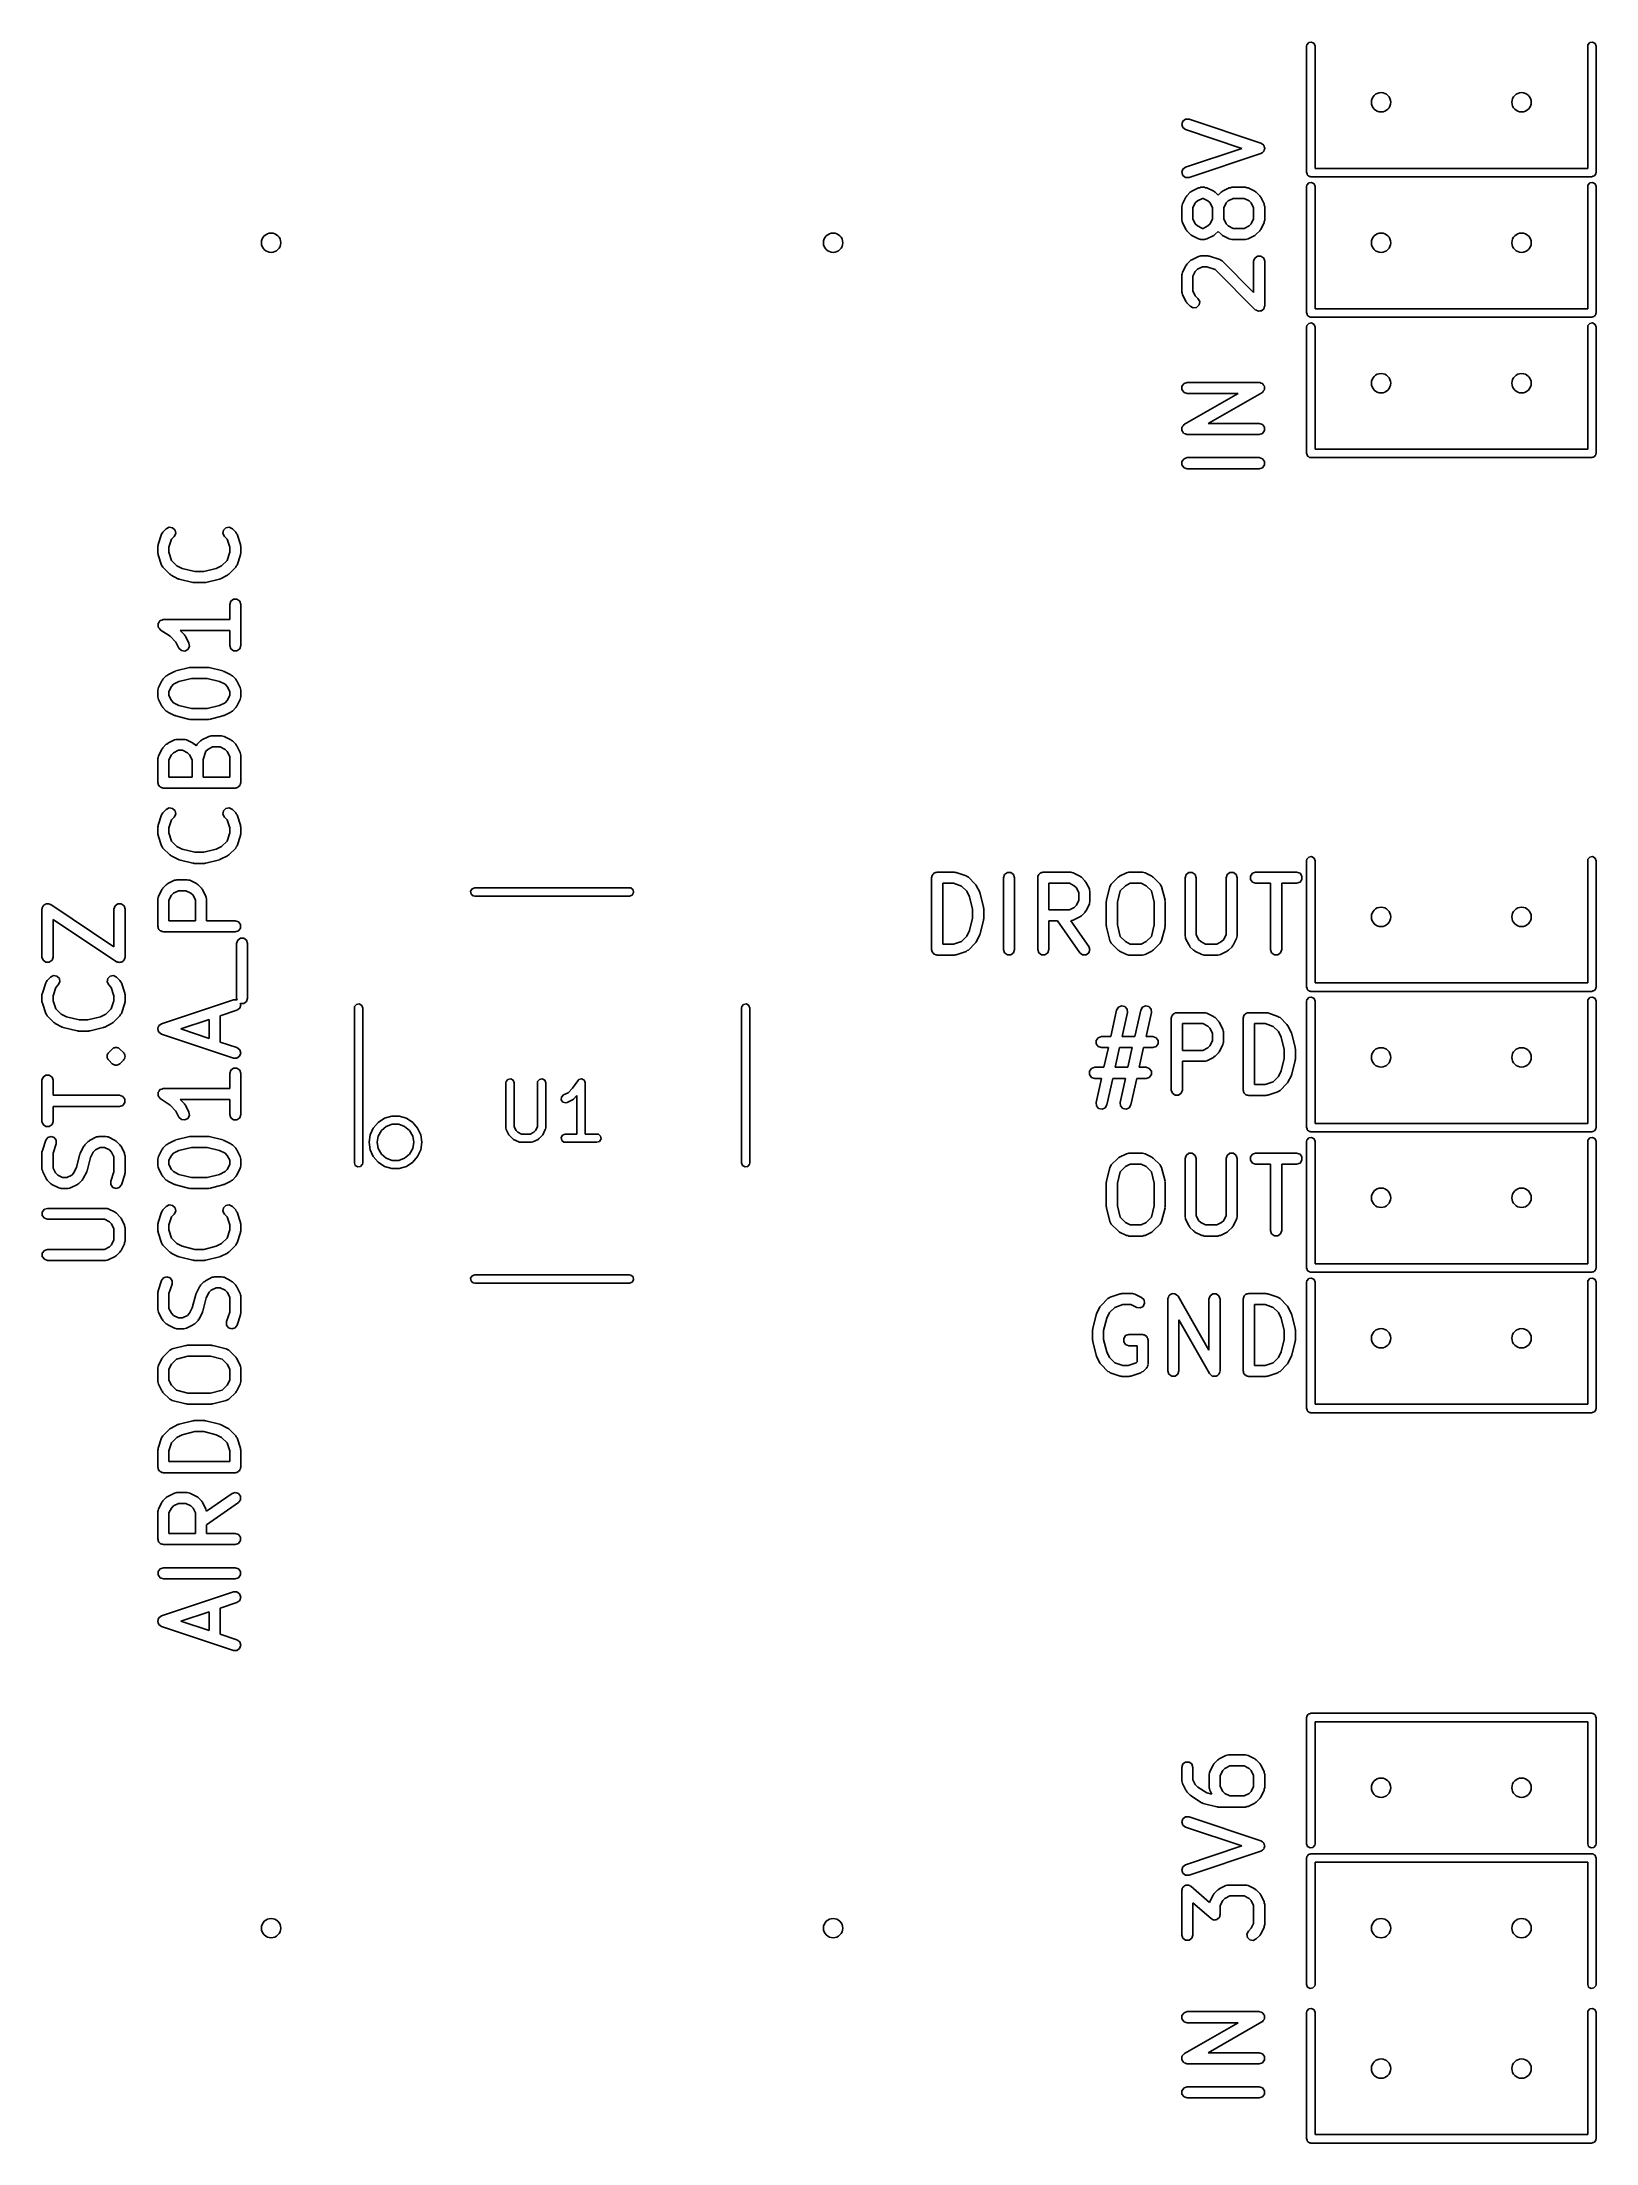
# Model space of a CAD drawing. Extents: x 0.04 to 1.15, y 0.05 to 1.54.
import ezdxf

# ---------------------------------------------------------------- set-up
doc = ezdxf.new("R2010")
doc.units = 0
doc.header["$MEASUREMENT"] = 0
doc.layers.add('BLACK', color=7, linetype='CONTINUOUS')

msp = doc.modelspace()

# ---------------------------------------------------------------- linework, layer by layer
at = {"layer": 'BLACK', "linetype": 'CONTINUOUS'}
for p, q in [((0.942, 1.54), (0.9422, 1.541)), ((0.9422, 1.541), (0.9435, 1.5426)), ((0.9435, 1.5426), (0.9455, 1.5429)), ((0.9455, 1.5429), (0.9473, 1.5419)), ((0.9473, 1.5419), (0.948, 1.54)), ((1.1421, 1.54), (1.1422, 1.541)), ((1.1422, 1.541), (1.1435, 1.5426)), ((1.1435, 1.5426), (1.1455, 1.5429)), ((1.1455, 1.5429), (1.1473, 1.5419)), ((1.1473, 1.5419), (1.148, 1.54)), ((0.942, 1.45), (0.942, 1.54)), ((0.948, 1.54), (0.948, 1.4529)), ((1.1421, 1.4529), (1.1421, 1.54)), ((1.148, 1.54), (1.148, 1.45)), ((0.8531, 1.4843), (0.8539, 1.4866)), ((0.8539, 1.482), (0.8531, 1.4843)), ((0.8539, 1.4866), (0.8559, 1.4881)), ((0.8558, 1.4806), (0.8539, 1.482)), ((0.8559, 1.4881), (0.8583, 1.488)), ((0.8583, 1.488), (0.9095, 1.471)), ((0.8958, 1.4672), (0.8558, 1.4806)), ((0.8558, 1.4539), (0.8958, 1.4672)), ((0.9095, 1.471), (0.9105, 1.4703)), ((0.9105, 1.4703), (0.9114, 1.4696)), ((0.9114, 1.4696), (0.9114, 1.4695)), ((0.9114, 1.4695), (0.9115, 1.4695)), ((0.9115, 1.4695), (0.9118, 1.4684)), ((0.9118, 1.4661), (0.9115, 1.4649)), ((0.9118, 1.4684), (0.9122, 1.4673)), ((0.9122, 1.4672), (0.9118, 1.4661)), ((0.9122, 1.4673), (0.9122, 1.4672)), ((0.9122, 1.4672), (0.9122, 1.4672)), ((0.8531, 1.4502), (0.8539, 1.4525)), ((0.8539, 1.4525), (0.8558, 1.4539)), ((0.9095, 1.4635), (0.8583, 1.4464)), ((0.9105, 1.4642), (0.9095, 1.4635)), ((0.9114, 1.4649), (0.9105, 1.4642)), ((0.9115, 1.4649), (0.9114, 1.4649)), ((0.9114, 1.4649), (0.9114, 1.4649)), ((0.948, 1.4529), (1.1421, 1.4529)), ((0.8539, 1.4478), (0.8531, 1.4502)), ((0.8559, 1.4464), (0.8539, 1.4478)), ((0.8583, 1.4464), (0.8559, 1.4464)), ((0.8592, 1.4359), (0.8597, 1.4362)), ((0.8597, 1.4362), (0.8602, 1.4366)), ((0.8602, 1.4366), (0.8651, 1.4391)), ((0.8651, 1.4391), (0.866, 1.4392)), ((0.866, 1.4392), (0.8668, 1.4395)), ((0.8668, 1.4395), (0.8693, 1.4395)), ((0.8693, 1.4395), (0.8701, 1.4392)), ((0.8701, 1.4392), (0.871, 1.4391)), ((0.871, 1.4391), (0.8759, 1.4366)), ((0.8759, 1.4366), (0.8764, 1.4362)), ((0.8764, 1.4362), (0.8769, 1.4359)), ((0.8811, 1.4359), (0.8817, 1.4362)), ((0.8817, 1.4362), (0.8821, 1.4366)), ((0.8821, 1.4366), (0.887, 1.4391)), ((0.887, 1.4391), (0.8879, 1.4392)), ((0.8879, 1.4392), (0.8888, 1.4395)), ((0.8888, 1.4395), (0.8985, 1.4395)), ((0.8985, 1.4395), (0.8994, 1.4392)), ((0.8994, 1.4392), (0.9003, 1.4391)), ((0.9003, 1.4391), (0.9052, 1.4366)), ((0.9052, 1.4366), (0.9056, 1.4362)), ((0.9056, 1.4362), (0.9062, 1.4359)), ((0.9423, 1.4493), (0.942, 1.45)), ((0.942, 1.44), (0.9422, 1.441)), ((0.942, 1.35), (0.942, 1.44)), ((0.9422, 1.441), (0.9435, 1.4426)), ((0.9424, 1.4485), (0.9423, 1.4493)), ((0.9426, 1.4484), (0.9424, 1.4485)), ((0.9427, 1.4481), (0.9426, 1.4484)), ((0.9434, 1.4477), (0.9427, 1.4481)), ((0.944, 1.4472), (0.9434, 1.4477)), ((0.9435, 1.4426), (0.9455, 1.4429)), ((0.9444, 1.4472), (0.944, 1.4472)), ((0.9445, 1.4471), (0.9444, 1.4472)), ((0.9446, 1.4471), (0.9445, 1.4471)), ((0.945, 1.447), (0.9446, 1.4471)), ((1.145, 1.447), (0.945, 1.447)), ((0.9455, 1.4429), (0.9473, 1.4419)), ((0.9473, 1.4419), (0.948, 1.44)), ((0.948, 1.44), (0.948, 1.353)), ((1.1421, 1.44), (1.1422, 1.441)), ((1.1421, 1.353), (1.1421, 1.44)), ((1.1422, 1.441), (1.1435, 1.4426)), ((1.1435, 1.4426), (1.1455, 1.4429)), ((1.1457, 1.4473), (1.145, 1.447)), ((1.1455, 1.4429), (1.1473, 1.4419)), ((1.1465, 1.4474), (1.1457, 1.4473)), ((1.1466, 1.4477), (1.1465, 1.4474)), ((1.1469, 1.4477), (1.1466, 1.4477)), ((1.1473, 1.4484), (1.1469, 1.4477)), ((1.1478, 1.449), (1.1473, 1.4484)), ((1.1473, 1.4419), (1.148, 1.44)), ((1.1479, 1.4495), (1.1478, 1.4494)), ((1.1478, 1.4494), (1.1478, 1.449)), ((1.148, 1.45), (1.1479, 1.4496)), ((1.1479, 1.4496), (1.1479, 1.4495)), ((1.148, 1.44), (1.148, 1.35)), ((0.8531, 1.4258), (0.8534, 1.4267)), ((0.8531, 1.4161), (0.8531, 1.4258)), ((0.8534, 1.4267), (0.8536, 1.4276)), ((0.8536, 1.4276), (0.856, 1.4324)), ((0.856, 1.4324), (0.8565, 1.4329)), ((0.8565, 1.4329), (0.8567, 1.4335)), ((0.8567, 1.4335), (0.8592, 1.4359)), ((0.8628, 1.4284), (0.861, 1.4249)), ((0.861, 1.4249), (0.861, 1.417)), ((0.8643, 1.4299), (0.8628, 1.4284)), ((0.8678, 1.4316), (0.8643, 1.4299)), ((0.8683, 1.4316), (0.8678, 1.4316)), ((0.8718, 1.4299), (0.8683, 1.4316)), ((0.8733, 1.4284), (0.8718, 1.4299)), ((0.8751, 1.4249), (0.8733, 1.4284)), ((0.8751, 1.417), (0.8751, 1.4249)), ((0.8769, 1.4359), (0.879, 1.4338)), ((0.879, 1.4338), (0.8811, 1.4359)), ((0.8847, 1.4284), (0.883, 1.4249)), ((0.883, 1.4249), (0.883, 1.417)), ((0.8862, 1.4299), (0.8847, 1.4284)), ((0.8897, 1.4316), (0.8862, 1.4299)), ((0.8976, 1.4316), (0.8897, 1.4316)), ((0.9011, 1.4299), (0.8976, 1.4316)), ((0.9026, 1.4284), (0.9011, 1.4299)), ((0.9043, 1.4249), (0.9026, 1.4284)), ((0.9043, 1.417), (0.9043, 1.4249)), ((0.9062, 1.4359), (0.9086, 1.4335)), ((0.9086, 1.4335), (0.9089, 1.4329)), ((0.9089, 1.4329), (0.9094, 1.4324)), ((0.9094, 1.4324), (0.9118, 1.4276)), ((0.9118, 1.4276), (0.9119, 1.4267)), ((0.9119, 1.4267), (0.9122, 1.4258)), ((0.9122, 1.4258), (0.9122, 1.4161)), ((0.8534, 1.4152), (0.8531, 1.4161)), ((0.8536, 1.4143), (0.8534, 1.4152)), ((0.856, 1.4094), (0.8536, 1.4143)), ((0.8565, 1.409), (0.856, 1.4094)), ((0.8567, 1.4084), (0.8565, 1.409)), ((0.8592, 1.406), (0.8567, 1.4084)), ((0.861, 1.417), (0.8628, 1.4135)), ((0.8628, 1.4135), (0.8643, 1.412)), ((0.8643, 1.412), (0.8678, 1.4102)), ((0.8678, 1.4102), (0.8683, 1.4102)), ((0.8683, 1.4102), (0.8718, 1.412)), ((0.8718, 1.412), (0.8733, 1.4135)), ((0.8733, 1.4135), (0.8751, 1.417)), ((0.879, 1.4081), (0.8769, 1.406)), ((0.8811, 1.406), (0.879, 1.4081)), ((0.883, 1.417), (0.8847, 1.4135)), ((0.8847, 1.4135), (0.8862, 1.412)), ((0.8862, 1.412), (0.8897, 1.4102)), ((0.8897, 1.4102), (0.8976, 1.4102)), ((0.8976, 1.4102), (0.9011, 1.412)), ((0.9011, 1.412), (0.9026, 1.4135)), ((0.9026, 1.4135), (0.9043, 1.417)), ((0.9086, 1.4084), (0.9062, 1.406)), ((0.9089, 1.409), (0.9086, 1.4084)), ((0.9094, 1.4094), (0.9089, 1.409)), ((0.9118, 1.4143), (0.9094, 1.4094)), ((0.9119, 1.4152), (0.9118, 1.4143)), ((0.9122, 1.4161), (0.9119, 1.4152)), ((0.8597, 1.4057), (0.8592, 1.406)), ((0.8602, 1.4052), (0.8597, 1.4057)), ((0.8651, 1.4028), (0.8602, 1.4052)), ((0.866, 1.4026), (0.8651, 1.4028)), ((0.8668, 1.4024), (0.866, 1.4026)), ((0.8693, 1.4024), (0.8668, 1.4024)), ((0.8701, 1.4026), (0.8693, 1.4024)), ((0.871, 1.4028), (0.8701, 1.4026)), ((0.8759, 1.4052), (0.871, 1.4028)), ((0.8764, 1.4057), (0.8759, 1.4052)), ((0.8769, 1.406), (0.8764, 1.4057)), ((0.8817, 1.4057), (0.8811, 1.406)), ((0.8821, 1.4052), (0.8817, 1.4057)), ((0.887, 1.4028), (0.8821, 1.4052)), ((0.8879, 1.4026), (0.887, 1.4028)), ((0.8888, 1.4024), (0.8879, 1.4026)), ((0.8985, 1.4024), (0.8888, 1.4024)), ((0.8994, 1.4026), (0.8985, 1.4024)), ((0.9003, 1.4028), (0.8994, 1.4026)), ((0.9052, 1.4052), (0.9003, 1.4028)), ((0.9056, 1.4057), (0.9052, 1.4052)), ((0.9062, 1.406), (0.9056, 1.4057)), ((0.8531, 1.3771), (0.8534, 1.3779)), ((0.8531, 1.3649), (0.8531, 1.3771)), ((0.8534, 1.3779), (0.8536, 1.3788)), ((0.8536, 1.3788), (0.856, 1.3837)), ((0.856, 1.3837), (0.8565, 1.3841)), ((0.8565, 1.3841), (0.8567, 1.3847)), ((0.8567, 1.3847), (0.8592, 1.3872)), ((0.8592, 1.3872), (0.8597, 1.3875)), ((0.8597, 1.3875), (0.8602, 1.3879)), ((0.8602, 1.3879), (0.8651, 1.3903)), ((0.8628, 1.3796), (0.861, 1.3761)), ((0.8643, 1.3811), (0.8628, 1.3796)), ((0.8678, 1.3829), (0.8643, 1.3811)), ((0.8651, 1.3903), (0.866, 1.3905)), ((0.866, 1.3905), (0.8668, 1.3907)), ((0.8668, 1.3907), (0.8717, 1.3907)), ((0.8711, 1.3829), (0.8678, 1.3829)), ((0.8769, 1.3809), (0.8711, 1.3829)), ((0.8717, 1.3907), (0.8723, 1.3905)), ((0.8723, 1.3905), (0.873, 1.3905)), ((0.873, 1.3905), (0.8803, 1.3881)), ((0.9055, 1.3523), (0.8769, 1.3809)), ((0.8803, 1.3881), (0.881, 1.3876)), ((0.881, 1.3876), (0.8818, 1.3872)), ((0.8818, 1.3872), (0.9043, 1.3646)), ((0.9043, 1.3868), (0.9051, 1.3891)), ((0.9043, 1.3646), (0.9043, 1.3868)), ((0.9051, 1.3891), (0.9071, 1.3905)), ((0.9071, 1.3905), (0.9095, 1.3905)), ((0.9095, 1.3905), (0.9115, 1.3891)), ((0.9115, 1.3891), (0.9122, 1.3868)), ((0.9122, 1.3868), (0.9122, 1.3551)), ((0.8534, 1.364), (0.8531, 1.3649)), ((0.8536, 1.3631), (0.8534, 1.364)), ((0.856, 1.3582), (0.8536, 1.3631)), ((0.861, 1.3761), (0.861, 1.3658)), ((0.861, 1.3658), (0.8628, 1.3623)), ((0.8628, 1.3623), (0.8647, 1.3603)), ((0.8565, 1.3578), (0.856, 1.3582)), ((0.8567, 1.3572), (0.8565, 1.3578)), ((0.8592, 1.3548), (0.8567, 1.3572)), ((0.8613, 1.3537), (0.8592, 1.3548)), ((0.8637, 1.354), (0.8613, 1.3537)), ((0.8655, 1.3558), (0.8637, 1.354)), ((0.8647, 1.3603), (0.8659, 1.3582)), ((0.8659, 1.3582), (0.8655, 1.3558)), ((0.9063, 1.3519), (0.9055, 1.3523)), ((0.9071, 1.3514), (0.9063, 1.3519)), ((0.9074, 1.3514), (0.9071, 1.3514)), ((0.9077, 1.3512), (0.9074, 1.3514)), ((0.9086, 1.3514), (0.9077, 1.3512)), ((0.9095, 1.3514), (0.9086, 1.3514)), ((0.9097, 1.3516), (0.9095, 1.3514)), ((0.9101, 1.3516), (0.9097, 1.3516)), ((0.9107, 1.3523), (0.9101, 1.3516)), ((0.9115, 1.3528), (0.9107, 1.3523)), ((0.9116, 1.3531), (0.9115, 1.3528)), ((0.9118, 1.3533), (0.9116, 1.3531)), ((0.9119, 1.3542), (0.9118, 1.3533)), ((0.9122, 1.3551), (0.9119, 1.3542)), ((0.9423, 1.3493), (0.942, 1.35)), ((0.9424, 1.3485), (0.9423, 1.3493)), ((0.9426, 1.3483), (0.9424, 1.3485)), ((0.9427, 1.3481), (0.9426, 1.3483)), ((0.9434, 1.3477), (0.9427, 1.3481)), ((0.944, 1.3472), (0.9434, 1.3477)), ((0.9444, 1.3472), (0.944, 1.3472)), ((0.9445, 1.3471), (0.9444, 1.3472)), ((0.9446, 1.3471), (0.9445, 1.3471)), ((0.945, 1.3471), (0.9446, 1.3471)), ((1.145, 1.3471), (0.945, 1.3471)), ((0.948, 1.353), (1.1421, 1.353)), ((1.1457, 1.3473), (1.145, 1.3471)), ((1.1465, 1.3474), (1.1457, 1.3473)), ((1.1466, 1.3477), (1.1465, 1.3474)), ((1.1469, 1.3477), (1.1466, 1.3477)), ((1.1473, 1.3484), (1.1469, 1.3477)), ((1.1478, 1.349), (1.1473, 1.3484)), ((1.1479, 1.3495), (1.1478, 1.3494)), ((1.1478, 1.3494), (1.1478, 1.349)), ((1.148, 1.35), (1.1479, 1.3496)), ((1.1479, 1.3496), (1.1479, 1.3495)), ((0.942, 1.34), (0.9422, 1.341)), ((0.942, 1.25), (0.942, 1.34)), ((0.9422, 1.341), (0.9435, 1.3426)), ((0.9435, 1.3426), (0.9455, 1.3429)), ((0.9455, 1.3429), (0.9473, 1.3419)), ((0.9473, 1.3419), (0.948, 1.34)), ((0.948, 1.34), (0.948, 1.253)), ((1.1421, 1.34), (1.1422, 1.341)), ((1.1421, 1.253), (1.1421, 1.34)), ((1.1422, 1.341), (1.1435, 1.3426)), ((1.1435, 1.3426), (1.1455, 1.3429)), ((1.1455, 1.3429), (1.1473, 1.3419)), ((1.1473, 1.3419), (1.148, 1.34)), ((1.148, 1.34), (1.148, 1.25)), ((0.8533, 1.2978), (0.8548, 1.2998)), ((0.8533, 1.2954), (0.8533, 1.2978)), ((0.8548, 1.2934), (0.8533, 1.2954)), ((0.8548, 1.2998), (0.8571, 1.3006)), ((0.8571, 1.2927), (0.8548, 1.2934)), ((0.8551, 1.2708), (0.8934, 1.2927)), ((0.8571, 1.3006), (0.9083, 1.3006)), ((0.8934, 1.2927), (0.8571, 1.2927)), ((0.9102, 1.2932), (0.8719, 1.2713)), ((0.9083, 1.3006), (0.9085, 1.3005)), ((0.9085, 1.3005), (0.9087, 1.3006)), ((0.9087, 1.3006), (0.9096, 1.3001)), ((0.9096, 1.3001), (0.9106, 1.2998)), ((0.9104, 1.2934), (0.9102, 1.2932)), ((0.9106, 1.2934), (0.9104, 1.2934)), ((0.9106, 1.2998), (0.9107, 1.2996)), ((0.9112, 1.2943), (0.9106, 1.2934)), ((0.9107, 1.2996), (0.9109, 1.2995)), ((0.9109, 1.2995), (0.9114, 1.2987)), ((0.9119, 1.295), (0.9112, 1.2943)), ((0.9114, 1.2987), (0.912, 1.2978)), ((0.912, 1.2954), (0.9119, 1.2952)), ((0.9119, 1.2952), (0.9119, 1.295)), ((0.912, 1.2978), (0.912, 1.2976)), ((0.912, 1.2976), (0.9121, 1.2974)), ((0.9121, 1.2974), (0.912, 1.2964)), ((0.912, 1.2964), (0.912, 1.2954)), ((0.8532, 1.2666), (0.8533, 1.2676)), ((0.8533, 1.2664), (0.8532, 1.2666)), ((0.8533, 1.2686), (0.8535, 1.2688)), ((0.8533, 1.2676), (0.8533, 1.2686)), ((0.8533, 1.2662), (0.8533, 1.2664)), ((0.8539, 1.2653), (0.8533, 1.2662)), ((0.8535, 1.269), (0.8542, 1.2697)), ((0.8535, 1.2688), (0.8535, 1.269)), ((0.8544, 1.2645), (0.8539, 1.2653)), ((0.8542, 1.2697), (0.8548, 1.2706)), ((0.8546, 1.2644), (0.8544, 1.2645)), ((0.8548, 1.2642), (0.8546, 1.2644)), ((0.8548, 1.2706), (0.855, 1.2706)), ((0.8557, 1.2639), (0.8548, 1.2642)), ((0.855, 1.2706), (0.8551, 1.2708)), ((0.8567, 1.2635), (0.8557, 1.2639)), ((0.8569, 1.2635), (0.8567, 1.2635)), ((0.8571, 1.2634), (0.8569, 1.2635)), ((0.9083, 1.2634), (0.8571, 1.2634)), ((0.8719, 1.2713), (0.9083, 1.2713)), ((0.9083, 1.2713), (0.9106, 1.2706)), ((0.9106, 1.2642), (0.9083, 1.2634)), ((0.9106, 1.2706), (0.912, 1.2686)), ((0.912, 1.2662), (0.9106, 1.2642)), ((0.912, 1.2686), (0.912, 1.2662)), ((0.8533, 1.2442), (0.8548, 1.2462)), ((0.8533, 1.2418), (0.8533, 1.2442)), ((0.8548, 1.2398), (0.8533, 1.2418)), ((0.8548, 1.2462), (0.8571, 1.247)), ((0.8571, 1.247), (0.9083, 1.247)), ((0.9083, 1.247), (0.9106, 1.2462)), ((0.9106, 1.2462), (0.912, 1.2442)), ((0.912, 1.2418), (0.9106, 1.2398)), ((0.912, 1.2442), (0.912, 1.2418)), ((0.9423, 1.2493), (0.942, 1.25)), ((0.9424, 1.2485), (0.9423, 1.2493)), ((0.9426, 1.2484), (0.9424, 1.2485)), ((0.9427, 1.2481), (0.9426, 1.2484)), ((0.9434, 1.2477), (0.9427, 1.2481)), ((0.944, 1.2472), (0.9434, 1.2477)), ((0.9444, 1.2472), (0.944, 1.2472)), ((0.9445, 1.2471), (0.9444, 1.2472)), ((0.9446, 1.2471), (0.9445, 1.2471)), ((0.945, 1.247), (0.9446, 1.2471)), ((1.145, 1.247), (0.945, 1.247)), ((0.948, 1.253), (1.1421, 1.253)), ((1.1457, 1.2473), (1.145, 1.247)), ((1.1465, 1.2474), (1.1457, 1.2473)), ((1.1466, 1.2476), (1.1465, 1.2474)), ((1.1469, 1.2477), (1.1466, 1.2476)), ((1.1473, 1.2484), (1.1469, 1.2477)), ((1.1478, 1.249), (1.1473, 1.2484)), ((1.1479, 1.2495), (1.1478, 1.2494)), ((1.1478, 1.2494), (1.1478, 1.249)), ((1.148, 1.25), (1.1479, 1.2496)), ((1.1479, 1.2496), (1.1479, 1.2495)), ((0.8571, 1.2391), (0.8548, 1.2398)), ((0.9083, 1.2391), (0.8571, 1.2391)), ((0.9106, 1.2398), (0.9083, 1.2391)), ((0.1304, 1.1964), (0.1325, 1.1975)), ((0.1325, 1.1975), (0.1349, 1.1971)), ((0.1349, 1.1971), (0.1367, 1.1954)), ((0.1711, 1.1954), (0.1728, 1.1971)), ((0.1728, 1.1971), (0.1752, 1.1975)), ((0.1752, 1.1975), (0.1774, 1.1964)), ((0.1244, 1.1839), (0.1245, 1.1845)), ((0.1244, 1.179), (0.1244, 1.1839)), ((0.1245, 1.1845), (0.1246, 1.1851)), ((0.1246, 1.1851), (0.127, 1.1924)), ((0.127, 1.1924), (0.1275, 1.1931)), ((0.1275, 1.1931), (0.1279, 1.194)), ((0.1279, 1.194), (0.1304, 1.1964)), ((0.1342, 1.189), (0.1322, 1.1832)), ((0.1322, 1.1832), (0.1322, 1.1796)), ((0.1359, 1.1908), (0.1342, 1.189)), ((0.1371, 1.193), (0.1359, 1.1908)), ((0.1367, 1.1954), (0.1371, 1.193)), ((0.1707, 1.193), (0.1711, 1.1954)), ((0.1718, 1.1908), (0.1707, 1.193)), ((0.1736, 1.189), (0.1718, 1.1908)), ((0.1755, 1.1832), (0.1736, 1.189)), ((0.1755, 1.1796), (0.1755, 1.1832)), ((0.1774, 1.1964), (0.1798, 1.194)), ((0.1798, 1.194), (0.1802, 1.1931)), ((0.1802, 1.1931), (0.1808, 1.1924)), ((0.1808, 1.1924), (0.1832, 1.1851)), ((0.1832, 1.1851), (0.1832, 1.1845)), ((0.1832, 1.1845), (0.1834, 1.1839)), ((0.1834, 1.1839), (0.1834, 1.179)), ((0.1245, 1.1784), (0.1244, 1.179)), ((0.1246, 1.1777), (0.1245, 1.1784)), ((0.127, 1.1704), (0.1246, 1.1777)), ((0.1275, 1.1697), (0.127, 1.1704)), ((0.1279, 1.1689), (0.1275, 1.1697)), ((0.1328, 1.164), (0.1279, 1.1689)), ((0.1322, 1.1796), (0.1342, 1.1738)), ((0.1342, 1.1738), (0.1379, 1.17)), ((0.1379, 1.17), (0.1418, 1.1681)), ((0.1418, 1.1681), (0.1507, 1.1659)), ((0.157, 1.1659), (0.1659, 1.1681)), ((0.1659, 1.1681), (0.1698, 1.17)), ((0.1698, 1.17), (0.1736, 1.1738)), ((0.1736, 1.1738), (0.1755, 1.1796)), ((0.1798, 1.1689), (0.1749, 1.164)), ((0.1802, 1.1697), (0.1798, 1.1689)), ((0.1808, 1.1704), (0.1802, 1.1697)), ((0.1832, 1.1777), (0.1808, 1.1704)), ((0.1834, 1.179), (0.1832, 1.1784)), ((0.1832, 1.1784), (0.1832, 1.1777)), ((0.1334, 1.1637), (0.1328, 1.164)), ((0.1338, 1.1633), (0.1334, 1.1637)), ((0.1387, 1.1608), (0.1338, 1.1633)), ((0.1391, 1.1608), (0.1387, 1.1608)), ((0.1395, 1.1605), (0.1391, 1.1608)), ((0.1493, 1.1581), (0.1395, 1.1605)), ((0.1498, 1.1581), (0.1493, 1.1581)), ((0.1502, 1.158), (0.1498, 1.1581)), ((0.1575, 1.158), (0.1502, 1.158)), ((0.1507, 1.1659), (0.157, 1.1659)), ((0.158, 1.1581), (0.1575, 1.158)), ((0.1585, 1.1581), (0.158, 1.1581)), ((0.1682, 1.1605), (0.1585, 1.1581)), ((0.1686, 1.1608), (0.1682, 1.1605)), ((0.169, 1.1608), (0.1686, 1.1608)), ((0.1739, 1.1633), (0.169, 1.1608)), ((0.1744, 1.1637), (0.1739, 1.1633)), ((0.1749, 1.164), (0.1744, 1.1637)), ((0.1755, 1.1424), (0.1763, 1.1447)), ((0.1755, 1.1317), (0.1755, 1.1424)), ((0.1763, 1.1447), (0.1783, 1.1462)), ((0.1783, 1.1462), (0.1807, 1.1462)), ((0.1807, 1.1462), (0.1827, 1.1447)), ((0.1827, 1.1447), (0.1834, 1.1424)), ((0.1834, 1.1424), (0.1834, 1.1132)), ((0.1245, 1.129), (0.1252, 1.1299)), ((0.1245, 1.1289), (0.1245, 1.129)), ((0.1245, 1.1277), (0.1245, 1.1289)), ((0.1245, 1.1289), (0.1245, 1.1289)), ((0.1245, 1.1266), (0.1245, 1.1277)), ((0.1246, 1.1265), (0.1245, 1.1266)), ((0.1246, 1.1264), (0.1246, 1.1265)), ((0.1253, 1.1255), (0.1246, 1.1264)), ((0.1252, 1.1299), (0.1258, 1.1309)), ((0.126, 1.1246), (0.1253, 1.1255)), ((0.1258, 1.1309), (0.1259, 1.1309)), ((0.1259, 1.1309), (0.126, 1.131)), ((0.126, 1.131), (0.1271, 1.1313)), ((0.1261, 1.1246), (0.126, 1.1246)), ((0.1261, 1.1245), (0.1261, 1.1246)), ((0.1331, 1.1199), (0.1261, 1.1245)), ((0.1271, 1.1313), (0.1281, 1.1317)), ((0.1281, 1.1317), (0.1282, 1.1317)), ((0.1282, 1.1317), (0.1283, 1.1317)), ((0.1283, 1.1317), (0.1755, 1.1317)), ((0.1755, 1.1239), (0.1402, 1.1239)), ((0.1402, 1.1239), (0.1433, 1.1208)), ((0.1755, 1.1132), (0.1755, 1.1239)), ((0.1372, 1.1157), (0.1331, 1.1199)), ((0.1394, 1.1114), (0.1372, 1.1157)), ((0.1411, 1.1097), (0.1394, 1.1114)), ((0.1435, 1.1093), (0.1411, 1.1097)), ((0.1433, 1.1208), (0.1435, 1.1203)), ((0.1435, 1.1203), (0.144, 1.1198)), ((0.1457, 1.1104), (0.1435, 1.1093)), ((0.144, 1.1198), (0.1464, 1.1149)), ((0.1468, 1.1125), (0.1457, 1.1104)), ((0.1464, 1.1149), (0.1468, 1.1125)), ((0.1763, 1.1109), (0.1755, 1.1132)), ((0.1783, 1.1094), (0.1763, 1.1109)), ((0.1807, 1.1094), (0.1783, 1.1094)), ((0.1827, 1.1109), (0.1807, 1.1094)), ((0.1834, 1.1132), (0.1827, 1.1109)), ((0.1309, 1.0919), (0.1314, 1.0923)), ((0.1314, 1.0923), (0.1363, 1.0948)), ((0.1363, 1.0948), (0.1367, 1.0948)), ((0.1367, 1.0948), (0.1371, 1.0951)), ((0.1371, 1.0951), (0.1468, 1.0975)), ((0.1468, 1.0975), (0.1473, 1.0975)), ((0.1473, 1.0975), (0.1478, 1.0976)), ((0.1478, 1.0976), (0.16, 1.0976)), ((0.16, 1.0976), (0.1604, 1.0975)), ((0.1604, 1.0975), (0.1609, 1.0975)), ((0.1609, 1.0975), (0.1707, 1.0951)), ((0.1707, 1.0951), (0.171, 1.0948)), ((0.171, 1.0948), (0.1715, 1.0948)), ((0.1715, 1.0948), (0.1764, 1.0923)), ((0.1764, 1.0923), (0.1768, 1.0919)), ((0.1244, 1.0815), (0.1246, 1.0824)), ((0.1244, 1.0766), (0.1244, 1.0815)), ((0.1246, 1.0824), (0.1248, 1.0833)), ((0.1248, 1.0833), (0.1272, 1.0881)), ((0.1272, 1.0881), (0.1277, 1.0886)), ((0.1277, 1.0886), (0.1279, 1.0892)), ((0.1279, 1.0892), (0.1304, 1.0916)), ((0.1304, 1.0916), (0.1309, 1.0919)), ((0.134, 1.084), (0.1322, 1.0806)), ((0.1322, 1.0806), (0.1322, 1.0776)), ((0.1322, 1.0776), (0.134, 1.0741)), ((0.1355, 1.0856), (0.134, 1.084)), ((0.1394, 1.0875), (0.1355, 1.0856)), ((0.1483, 1.0897), (0.1394, 1.0875)), ((0.1595, 1.0897), (0.1483, 1.0897)), ((0.1683, 1.0875), (0.1595, 1.0897)), ((0.1723, 1.0856), (0.1683, 1.0875)), ((0.1738, 1.084), (0.1723, 1.0856)), ((0.1755, 1.0806), (0.1738, 1.084)), ((0.1738, 1.0741), (0.1755, 1.0776)), ((0.1755, 1.0776), (0.1755, 1.0806)), ((0.1768, 1.0919), (0.1774, 1.0916)), ((0.1774, 1.0916), (0.1798, 1.0892)), ((0.1798, 1.0892), (0.1801, 1.0886)), ((0.1801, 1.0886), (0.1806, 1.0881)), ((0.1806, 1.0881), (0.183, 1.0833)), ((0.183, 1.0833), (0.1831, 1.0824)), ((0.1831, 1.0824), (0.1834, 1.0815)), ((0.1834, 1.0815), (0.1834, 1.0766)), ((0.1246, 1.0758), (0.1244, 1.0766)), ((0.1248, 1.0749), (0.1246, 1.0758)), ((0.1272, 1.07), (0.1248, 1.0749)), ((0.1277, 1.0695), (0.1272, 1.07)), ((0.1279, 1.069), (0.1277, 1.0695)), ((0.1304, 1.0665), (0.1279, 1.069)), ((0.1309, 1.0662), (0.1304, 1.0665)), ((0.1314, 1.0658), (0.1309, 1.0662)), ((0.1363, 1.0634), (0.1314, 1.0658)), ((0.134, 1.0741), (0.1355, 1.0725)), ((0.1355, 1.0725), (0.1394, 1.0706)), ((0.1367, 1.0633), (0.1363, 1.0634)), ((0.1371, 1.0631), (0.1367, 1.0633)), ((0.1468, 1.0606), (0.1371, 1.0631)), ((0.1394, 1.0706), (0.1483, 1.0684)), ((0.1483, 1.0684), (0.1595, 1.0684)), ((0.1595, 1.0684), (0.1683, 1.0706)), ((0.1707, 1.0631), (0.1609, 1.0606)), ((0.1683, 1.0706), (0.1723, 1.0725)), ((0.171, 1.0633), (0.1707, 1.0631)), ((0.1715, 1.0634), (0.171, 1.0633)), ((0.1764, 1.0658), (0.1715, 1.0634)), ((0.1723, 1.0725), (0.1738, 1.0741)), ((0.1768, 1.0662), (0.1764, 1.0658)), ((0.1774, 1.0665), (0.1768, 1.0662)), ((0.1798, 1.069), (0.1774, 1.0665)), ((0.1801, 1.0695), (0.1798, 1.069)), ((0.1806, 1.07), (0.1801, 1.0695)), ((0.183, 1.0749), (0.1806, 1.07)), ((0.1831, 1.0758), (0.183, 1.0749)), ((0.1834, 1.0766), (0.1831, 1.0758)), ((0.1473, 1.0607), (0.1468, 1.0606)), ((0.1478, 1.0605), (0.1473, 1.0607)), ((0.16, 1.0605), (0.1478, 1.0605)), ((0.1558, 1.046), (0.1606, 1.0485)), ((0.1604, 1.0607), (0.16, 1.0605)), ((0.1609, 1.0606), (0.1604, 1.0607)), ((0.1606, 1.0485), (0.1615, 1.0486)), ((0.1615, 1.0486), (0.1624, 1.0489)), ((0.1624, 1.0489), (0.1697, 1.0489)), ((0.1697, 1.0489), (0.1706, 1.0486)), ((0.1706, 1.0486), (0.1715, 1.0485)), ((0.1715, 1.0485), (0.1764, 1.046)), ((0.1244, 1.0328), (0.1246, 1.0336)), ((0.1244, 1.0157), (0.1244, 1.0328)), ((0.1246, 1.0336), (0.1248, 1.0345)), ((0.1248, 1.0345), (0.1272, 1.0394)), ((0.1272, 1.0394), (0.1277, 1.0398)), ((0.1277, 1.0398), (0.1279, 1.0404)), ((0.1279, 1.0404), (0.1304, 1.0429)), ((0.1304, 1.0429), (0.1309, 1.0431)), ((0.1309, 1.0431), (0.1314, 1.0436)), ((0.1314, 1.0436), (0.1363, 1.046)), ((0.134, 1.0353), (0.1322, 1.0318)), ((0.1355, 1.0368), (0.134, 1.0353)), ((0.139, 1.0386), (0.1355, 1.0368)), ((0.1363, 1.046), (0.1372, 1.0462)), ((0.1372, 1.0462), (0.138, 1.0464)), ((0.138, 1.0464), (0.1429, 1.0464)), ((0.142, 1.0386), (0.139, 1.0386)), ((0.1455, 1.0368), (0.142, 1.0386)), ((0.1429, 1.0464), (0.1438, 1.0462)), ((0.1438, 1.0462), (0.1447, 1.046)), ((0.1447, 1.046), (0.1495, 1.0436)), ((0.147, 1.0353), (0.1455, 1.0368)), ((0.1487, 1.0318), (0.147, 1.0353)), ((0.1495, 1.0436), (0.15, 1.0431)), ((0.15, 1.0431), (0.1506, 1.0429)), ((0.1506, 1.0429), (0.1517, 1.0417)), ((0.1517, 1.0417), (0.1519, 1.042)), ((0.1519, 1.042), (0.1523, 1.0429)), ((0.1523, 1.0429), (0.1547, 1.0453)), ((0.1547, 1.0453), (0.1553, 1.0456)), ((0.1553, 1.0456), (0.1558, 1.046)), ((0.1585, 1.0379), (0.1566, 1.0321)), ((0.1599, 1.0393), (0.1585, 1.0379)), ((0.1633, 1.041), (0.1599, 1.0393)), ((0.1688, 1.041), (0.1633, 1.041)), ((0.1723, 1.0393), (0.1688, 1.041)), ((0.1738, 1.0377), (0.1723, 1.0393)), ((0.1755, 1.0343), (0.1738, 1.0377)), ((0.1755, 1.0196), (0.1755, 1.0343)), ((0.1764, 1.046), (0.1768, 1.0456)), ((0.1768, 1.0456), (0.1774, 1.0453)), ((0.1774, 1.0453), (0.1798, 1.0429)), ((0.1798, 1.0429), (0.1801, 1.0423)), ((0.1801, 1.0423), (0.1806, 1.0418)), ((0.1806, 1.0418), (0.183, 1.037)), ((0.183, 1.037), (0.1831, 1.036)), ((0.1831, 1.036), (0.1834, 1.0352)), ((0.1834, 1.0352), (0.1834, 1.0157)), ((0.1322, 1.0318), (0.1322, 1.0196)), ((0.1322, 1.0196), (0.1487, 1.0196)), ((0.1487, 1.0196), (0.1487, 1.0318)), ((0.1566, 1.0321), (0.1566, 1.0196)), ((0.1566, 1.0196), (0.1755, 1.0196)), ((0.1245, 1.0151), (0.1244, 1.0157)), ((0.1245, 1.0145), (0.1245, 1.0151)), ((0.1249, 1.014), (0.1245, 1.0145)), ((0.1251, 1.0134), (0.1249, 1.014)), ((0.1256, 1.013), (0.1251, 1.0134)), ((0.126, 1.0125), (0.1256, 1.013)), ((0.1266, 1.0123), (0.126, 1.0125)), ((0.1271, 1.0119), (0.1266, 1.0123)), ((0.1277, 1.0119), (0.1271, 1.0119)), ((0.1283, 1.0117), (0.1277, 1.0119)), ((0.1795, 1.0117), (0.1283, 1.0117)), ((0.1801, 1.0119), (0.1795, 1.0117)), ((0.1807, 1.0119), (0.1801, 1.0119)), ((0.1812, 1.0123), (0.1807, 1.0119)), ((0.1818, 1.0125), (0.1812, 1.0123)), ((0.1821, 1.013), (0.1818, 1.0125)), ((0.1827, 1.0134), (0.1821, 1.013)), ((0.1828, 1.014), (0.1827, 1.0134)), ((0.1832, 1.0145), (0.1828, 1.014)), ((0.1834, 1.0157), (0.1832, 1.0151)), ((0.1832, 1.0151), (0.1832, 1.0145)), ((0.1246, 0.9853), (0.127, 0.9926)), ((0.127, 0.9926), (0.1275, 0.9933)), ((0.1275, 0.9933), (0.1279, 0.9941)), ((0.1279, 0.9941), (0.1304, 0.9965)), ((0.1304, 0.9965), (0.1325, 0.9976)), ((0.1342, 0.9892), (0.1322, 0.9834)), ((0.1325, 0.9976), (0.1349, 0.9973)), ((0.1359, 0.991), (0.1342, 0.9892)), ((0.1349, 0.9973), (0.1367, 0.9955)), ((0.1371, 0.9931), (0.1359, 0.991)), ((0.1367, 0.9955), (0.1371, 0.9931)), ((0.1707, 0.9931), (0.1711, 0.9955)), ((0.1718, 0.991), (0.1707, 0.9931)), ((0.1711, 0.9955), (0.1728, 0.9973)), ((0.1736, 0.9892), (0.1718, 0.991)), ((0.1728, 0.9973), (0.1752, 0.9976)), ((0.1755, 0.9834), (0.1736, 0.9892)), ((0.1752, 0.9976), (0.1774, 0.9965)), ((0.1774, 0.9965), (0.1798, 0.9941)), ((0.1798, 0.9941), (0.1802, 0.9933)), ((0.1802, 0.9933), (0.1808, 0.9926)), ((0.1808, 0.9926), (0.1832, 0.9853)), ((0.1244, 0.984), (0.1245, 0.9846)), ((0.1244, 0.9791), (0.1244, 0.984)), ((0.1245, 0.9785), (0.1244, 0.9791)), ((0.1245, 0.9846), (0.1246, 0.9853)), ((0.1246, 0.9779), (0.1245, 0.9785)), ((0.127, 0.9706), (0.1246, 0.9779)), ((0.1322, 0.9834), (0.1322, 0.9798)), ((0.1322, 0.9798), (0.1342, 0.9739)), ((0.1342, 0.9739), (0.1379, 0.9702)), ((0.1698, 0.9702), (0.1736, 0.9739)), ((0.1736, 0.9739), (0.1755, 0.9798)), ((0.1755, 0.9798), (0.1755, 0.9834)), ((0.1832, 0.9779), (0.1808, 0.9706)), ((0.1832, 0.9853), (0.1832, 0.9846)), ((0.1832, 0.9846), (0.1834, 0.984)), ((0.1834, 0.9791), (0.1832, 0.9785)), ((0.1832, 0.9785), (0.1832, 0.9779)), ((0.1834, 0.984), (0.1834, 0.9791)), ((0.1275, 0.9698), (0.127, 0.9706)), ((0.1279, 0.969), (0.1275, 0.9698)), ((0.1328, 0.9642), (0.1279, 0.969)), ((0.1334, 0.9639), (0.1328, 0.9642)), ((0.1338, 0.9634), (0.1334, 0.9639)), ((0.1387, 0.961), (0.1338, 0.9634)), ((0.1379, 0.9702), (0.1418, 0.9682)), ((0.1391, 0.9609), (0.1387, 0.961)), ((0.1395, 0.9607), (0.1391, 0.9609)), ((0.1493, 0.9583), (0.1395, 0.9607)), ((0.1418, 0.9682), (0.1507, 0.966)), ((0.1498, 0.9583), (0.1493, 0.9583)), ((0.1502, 0.9581), (0.1498, 0.9583)), ((0.1575, 0.9581), (0.1502, 0.9581)), ((0.1507, 0.966), (0.157, 0.966)), ((0.157, 0.966), (0.1659, 0.9682)), ((0.158, 0.9583), (0.1575, 0.9581)), ((0.1585, 0.9583), (0.158, 0.9583)), ((0.1682, 0.9607), (0.1585, 0.9583)), ((0.1659, 0.9682), (0.1698, 0.9702)), ((0.1686, 0.9609), (0.1682, 0.9607)), ((0.169, 0.961), (0.1686, 0.9609)), ((0.1739, 0.9634), (0.169, 0.961)), ((0.1744, 0.9639), (0.1739, 0.9634)), ((0.1749, 0.9642), (0.1744, 0.9639)), ((0.1798, 0.969), (0.1749, 0.9642)), ((0.1802, 0.9698), (0.1798, 0.969)), ((0.1808, 0.9706), (0.1802, 0.9698)), ((0.942, 0.96), (0.9422, 0.961)), ((0.942, 0.87), (0.942, 0.96)), ((0.9422, 0.961), (0.9435, 0.9626)), ((0.9435, 0.9626), (0.9455, 0.9629)), ((0.9455, 0.9629), (0.9473, 0.9619)), ((0.9473, 0.9619), (0.948, 0.96)), ((0.948, 0.96), (0.948, 0.873)), ((1.1421, 0.96), (1.1422, 0.961)), ((1.1421, 0.873), (1.1421, 0.96)), ((1.1422, 0.961), (1.1435, 0.9626)), ((1.1435, 0.9626), (1.1455, 0.9629)), ((1.1455, 0.9629), (1.1473, 0.9619)), ((1.1473, 0.9619), (1.148, 0.96)), ((1.148, 0.96), (1.148, 0.87)), ((0.1279, 0.9405), (0.1304, 0.9429)), ((0.1304, 0.9429), (0.1309, 0.9432)), ((0.1309, 0.9432), (0.1314, 0.9437)), ((0.1314, 0.9437), (0.1363, 0.9461)), ((0.1363, 0.9461), (0.1372, 0.9462)), ((0.1372, 0.9462), (0.138, 0.9465)), ((0.138, 0.9465), (0.1453, 0.9465)), ((0.1453, 0.9465), (0.1462, 0.9462)), ((0.1462, 0.9462), (0.1471, 0.9461)), ((0.1471, 0.9461), (0.152, 0.9437)), ((0.152, 0.9437), (0.1524, 0.9432)), ((0.1524, 0.9432), (0.153, 0.9429)), ((0.153, 0.9429), (0.1554, 0.9405)), ((0.6751, 0.9479), (0.6753, 0.9485)), ((0.6751, 0.8967), (0.6751, 0.9479)), ((0.6753, 0.9491), (0.6757, 0.9496)), ((0.6753, 0.9485), (0.6753, 0.9491)), ((0.6757, 0.9496), (0.6759, 0.9502)), ((0.6759, 0.9502), (0.6764, 0.9506)), ((0.6764, 0.9506), (0.6767, 0.9511)), ((0.6767, 0.9511), (0.6773, 0.9513)), ((0.6773, 0.9513), (0.6778, 0.9517)), ((0.6778, 0.9517), (0.6784, 0.9517)), ((0.6784, 0.9517), (0.679, 0.9518)), ((0.679, 0.9518), (0.6912, 0.9518)), ((0.6906, 0.944), (0.683, 0.944)), ((0.683, 0.944), (0.683, 0.9007)), ((0.6964, 0.942), (0.6906, 0.944)), ((0.6912, 0.9518), (0.6918, 0.9517)), ((0.6918, 0.9517), (0.6925, 0.9516)), ((0.6925, 0.9516), (0.6998, 0.9492)), ((0.6998, 0.9492), (0.7005, 0.9487)), ((0.7005, 0.9487), (0.7013, 0.9483)), ((0.7013, 0.9483), (0.7062, 0.9434)), ((0.7062, 0.9434), (0.7065, 0.9428)), ((0.7065, 0.9428), (0.7069, 0.9424)), ((0.7263, 0.9479), (0.727, 0.9502)), ((0.7263, 0.8967), (0.7263, 0.9479)), ((0.727, 0.9502), (0.729, 0.9517)), ((0.729, 0.9517), (0.7314, 0.9517)), ((0.7314, 0.9517), (0.7334, 0.9502)), ((0.7334, 0.9502), (0.7342, 0.9479)), ((0.7342, 0.9479), (0.7342, 0.8967)), ((0.7507, 0.9479), (0.7508, 0.9485)), ((0.7507, 0.8967), (0.7507, 0.9479)), ((0.7508, 0.9491), (0.7512, 0.9496)), ((0.7508, 0.9485), (0.7508, 0.9491)), ((0.7512, 0.9496), (0.7514, 0.9502)), ((0.7514, 0.9502), (0.7519, 0.9506)), ((0.7519, 0.9506), (0.7523, 0.9511)), ((0.7523, 0.9511), (0.7529, 0.9513)), ((0.7529, 0.9513), (0.7534, 0.9517)), ((0.7534, 0.9517), (0.754, 0.9517)), ((0.754, 0.9517), (0.7546, 0.9518)), ((0.7546, 0.9518), (0.7741, 0.9518)), ((0.7732, 0.944), (0.7585, 0.944)), ((0.7585, 0.944), (0.7585, 0.925)), ((0.7766, 0.9422), (0.7732, 0.944)), ((0.7741, 0.9518), (0.775, 0.9516)), ((0.775, 0.9516), (0.7759, 0.9514)), ((0.7759, 0.9514), (0.7807, 0.949)), ((0.7807, 0.949), (0.7812, 0.9486)), ((0.7812, 0.9486), (0.7817, 0.9483)), ((0.7817, 0.9483), (0.7842, 0.9458)), ((0.7842, 0.9458), (0.7845, 0.9453)), ((0.7845, 0.9453), (0.7849, 0.9448)), ((0.7849, 0.9448), (0.7874, 0.9399)), ((0.802, 0.9416), (0.8025, 0.9424)), ((0.8025, 0.9424), (0.803, 0.9434)), ((0.803, 0.9434), (0.8079, 0.9483)), ((0.8079, 0.9483), (0.8084, 0.9486)), ((0.8084, 0.9486), (0.8089, 0.949)), ((0.8089, 0.949), (0.8138, 0.9514)), ((0.8165, 0.944), (0.813, 0.9422)), ((0.8138, 0.9514), (0.8147, 0.9516)), ((0.8147, 0.9516), (0.8155, 0.9518)), ((0.8155, 0.9518), (0.8253, 0.9518)), ((0.8243, 0.944), (0.8165, 0.944)), ((0.8278, 0.9422), (0.8243, 0.944)), ((0.8253, 0.9518), (0.8261, 0.9516)), ((0.8261, 0.9516), (0.827, 0.9514)), ((0.827, 0.9514), (0.8319, 0.949)), ((0.8319, 0.949), (0.8324, 0.9485)), ((0.8324, 0.9485), (0.8329, 0.9483)), ((0.8329, 0.9483), (0.8378, 0.9434)), ((0.8378, 0.9434), (0.8383, 0.9424)), ((0.8383, 0.9424), (0.8388, 0.9416)), ((0.8555, 0.9479), (0.8562, 0.9502)), ((0.8555, 0.9065), (0.8555, 0.9479)), ((0.8562, 0.9502), (0.8582, 0.9517)), ((0.8582, 0.9517), (0.8606, 0.9517)), ((0.8606, 0.9517), (0.8626, 0.9502)), ((0.8626, 0.9502), (0.8633, 0.9479)), ((0.8633, 0.9479), (0.8633, 0.9074)), ((0.8847, 0.9479), (0.8855, 0.9502)), ((0.8847, 0.9074), (0.8847, 0.9479)), ((0.8855, 0.9502), (0.8874, 0.9517)), ((0.8874, 0.9517), (0.8899, 0.9517)), ((0.8899, 0.9517), (0.8918, 0.9502)), ((0.8918, 0.9502), (0.8926, 0.9479)), ((0.8926, 0.9479), (0.8926, 0.9065)), ((0.902, 0.9491), (0.9034, 0.9511)), ((0.902, 0.9467), (0.902, 0.9491)), ((0.9034, 0.9447), (0.902, 0.9467)), ((0.9034, 0.9511), (0.9057, 0.9518)), ((0.9057, 0.944), (0.9034, 0.9447)), ((0.9057, 0.9518), (0.9349, 0.9518)), ((0.9164, 0.944), (0.9057, 0.944)), ((0.9164, 0.8967), (0.9164, 0.944)), ((0.9349, 0.944), (0.9243, 0.944)), ((0.9243, 0.944), (0.9243, 0.8967)), ((0.9349, 0.9518), (0.9373, 0.9511)), ((0.9373, 0.9447), (0.9349, 0.944)), ((0.9373, 0.9511), (0.9387, 0.9491)), ((0.9387, 0.9467), (0.9373, 0.9447)), ((0.9387, 0.9491), (0.9387, 0.9467)), ((0.0425, 0.9272), (0.0427, 0.9278)), ((0.0427, 0.9278), (0.0431, 0.9282)), ((0.0431, 0.9282), (0.0434, 0.9286)), ((0.0434, 0.9286), (0.0441, 0.9288)), ((0.0441, 0.9288), (0.0447, 0.9293)), ((0.0447, 0.9293), (0.0452, 0.9293)), ((0.0452, 0.9293), (0.0457, 0.9294)), ((0.0457, 0.9294), (0.0464, 0.9293)), ((0.0464, 0.9293), (0.0471, 0.9293)), ((0.0471, 0.9293), (0.0475, 0.9289)), ((0.0475, 0.9289), (0.0481, 0.9288)), ((0.0481, 0.9288), (0.0931, 0.8988)), ((0.0931, 0.9255), (0.0939, 0.9278)), ((0.0939, 0.9278), (0.0959, 0.9293)), ((0.0959, 0.9293), (0.0983, 0.9293)), ((0.0983, 0.9293), (0.1003, 0.9278)), ((0.1003, 0.9278), (0.101, 0.9255)), ((0.1244, 0.9328), (0.1246, 0.9337)), ((0.1244, 0.9133), (0.1244, 0.9328)), ((0.1246, 0.9337), (0.1248, 0.9346)), ((0.1248, 0.9346), (0.1272, 0.9395)), ((0.1272, 0.9395), (0.1277, 0.9399)), ((0.1277, 0.9399), (0.1279, 0.9405)), ((0.134, 0.9354), (0.1322, 0.9319)), ((0.1322, 0.9319), (0.1322, 0.9173)), ((0.1355, 0.9369), (0.134, 0.9354)), ((0.139, 0.9386), (0.1355, 0.9369)), ((0.1444, 0.9386), (0.139, 0.9386)), ((0.1479, 0.9369), (0.1444, 0.9386)), ((0.1494, 0.9354), (0.1479, 0.9369)), ((0.1512, 0.9319), (0.1494, 0.9354)), ((0.1512, 0.9173), (0.1512, 0.9319)), ((0.1554, 0.9405), (0.1557, 0.9399)), ((0.1557, 0.9399), (0.1562, 0.9395)), ((0.1562, 0.9395), (0.1586, 0.9346)), ((0.1586, 0.9346), (0.1588, 0.9337)), ((0.1588, 0.9337), (0.159, 0.9328)), ((0.159, 0.9328), (0.159, 0.9173)), ((0.347, 0.9383), (0.348, 0.9401)), ((0.3473, 0.9363), (0.347, 0.9383)), ((0.3489, 0.935), (0.3473, 0.9363)), ((0.348, 0.9401), (0.3499, 0.9407)), ((0.3499, 0.9348), (0.3489, 0.935)), ((0.3499, 0.9407), (0.4601, 0.9407)), ((0.4601, 0.9348), (0.3499, 0.9348)), ((0.4601, 0.9407), (0.4611, 0.9406)), ((0.462, 0.9355), (0.4601, 0.9348)), ((0.4611, 0.9406), (0.4627, 0.9393)), ((0.463, 0.9373), (0.462, 0.9355)), ((0.4627, 0.9393), (0.463, 0.9373)), ((0.7002, 0.9383), (0.6964, 0.942)), ((0.7021, 0.9344), (0.7002, 0.9383)), ((0.7043, 0.9255), (0.7021, 0.9344)), ((0.7069, 0.9424), (0.7094, 0.9375)), ((0.7094, 0.9375), (0.7094, 0.9371)), ((0.7094, 0.9371), (0.7097, 0.9367)), ((0.7097, 0.9367), (0.7121, 0.9269)), ((0.7782, 0.9407), (0.7766, 0.9422)), ((0.7766, 0.9268), (0.7782, 0.9283)), ((0.7799, 0.9372), (0.7782, 0.9407)), ((0.7782, 0.9283), (0.7799, 0.9318)), ((0.7799, 0.9318), (0.7799, 0.9372)), ((0.7874, 0.9291), (0.7849, 0.9242)), ((0.7874, 0.9399), (0.7875, 0.939)), ((0.7875, 0.93), (0.7874, 0.9291)), ((0.7875, 0.939), (0.7878, 0.9382)), ((0.7878, 0.9309), (0.7875, 0.93)), ((0.7878, 0.9382), (0.7878, 0.9309)), ((0.7994, 0.9309), (0.7996, 0.9313)), ((0.7994, 0.9138), (0.7994, 0.9309)), ((0.7995, 0.9318), (0.802, 0.9416)), ((0.7996, 0.9313), (0.7995, 0.9318)), ((0.8093, 0.9386), (0.8073, 0.9304)), ((0.8073, 0.9304), (0.8073, 0.9143)), ((0.813, 0.9422), (0.8093, 0.9386)), ((0.8315, 0.9386), (0.8278, 0.9422)), ((0.8335, 0.9304), (0.8315, 0.9386)), ((0.8335, 0.9143), (0.8335, 0.9304)), ((0.8388, 0.9416), (0.8413, 0.9318)), ((0.8413, 0.9318), (0.8412, 0.9313)), ((0.8412, 0.9313), (0.8414, 0.9309)), ((0.8414, 0.9309), (0.8414, 0.9138)), ((0.0419, 0.9255), (0.0421, 0.926)), ((0.0419, 0.8914), (0.0419, 0.9255)), ((0.0421, 0.9266), (0.0425, 0.9272)), ((0.0421, 0.926), (0.0421, 0.9266)), ((0.0949, 0.8881), (0.0498, 0.9182)), ((0.0498, 0.9182), (0.0498, 0.8914)), ((0.0931, 0.8988), (0.0931, 0.9255)), ((0.101, 0.9255), (0.101, 0.8914)), ((0.1245, 0.9127), (0.1244, 0.9133)), ((0.1245, 0.9121), (0.1245, 0.9127)), ((0.1322, 0.9173), (0.1512, 0.9173)), ((0.159, 0.9173), (0.1795, 0.9173)), ((0.1795, 0.9173), (0.1818, 0.9165)), ((0.1818, 0.9165), (0.1832, 0.9145)), ((0.1832, 0.9145), (0.1832, 0.9121)), ((0.7021, 0.9103), (0.7043, 0.9192)), ((0.7043, 0.9192), (0.7043, 0.9255)), ((0.7121, 0.9177), (0.7097, 0.908)), ((0.7121, 0.9269), (0.7121, 0.9264)), ((0.7121, 0.9264), (0.7122, 0.926)), ((0.7122, 0.9187), (0.7121, 0.9182)), ((0.7121, 0.9182), (0.7121, 0.9177)), ((0.7122, 0.926), (0.7122, 0.9187)), ((0.7585, 0.925), (0.7732, 0.925)), ((0.7647, 0.9172), (0.7585, 0.9172)), ((0.7585, 0.9172), (0.7585, 0.8967)), ((0.7806, 0.8945), (0.7647, 0.9172)), ((0.7732, 0.925), (0.7766, 0.9268)), ((0.775, 0.9174), (0.7743, 0.9172)), ((0.7743, 0.9172), (0.7871, 0.899)), ((0.7759, 0.9176), (0.775, 0.9174)), ((0.7807, 0.92), (0.7759, 0.9176)), ((0.7812, 0.9205), (0.7807, 0.92)), ((0.7817, 0.9208), (0.7812, 0.9205)), ((0.7842, 0.9232), (0.7817, 0.9208)), ((0.7845, 0.9238), (0.7842, 0.9232)), ((0.7849, 0.9242), (0.7845, 0.9238)), ((0.7996, 0.9133), (0.7994, 0.9138)), ((0.7995, 0.9128), (0.7996, 0.9133)), ((0.802, 0.9031), (0.7995, 0.9128)), ((0.8073, 0.9143), (0.8093, 0.9061)), ((0.8315, 0.9061), (0.8335, 0.9143)), ((0.8413, 0.9128), (0.8388, 0.9031)), ((0.8414, 0.9138), (0.8412, 0.9133)), ((0.8412, 0.9133), (0.8413, 0.9128)), ((0.1249, 0.9116), (0.1245, 0.9121)), ((0.1251, 0.911), (0.1249, 0.9116)), ((0.1256, 0.9106), (0.1251, 0.911)), ((0.126, 0.9101), (0.1256, 0.9106)), ((0.1266, 0.91), (0.126, 0.9101)), ((0.1271, 0.9096), (0.1266, 0.91)), ((0.1277, 0.9096), (0.1271, 0.9096)), ((0.1283, 0.9094), (0.1277, 0.9096)), ((0.1795, 0.9094), (0.1283, 0.9094)), ((0.1818, 0.9101), (0.1795, 0.9094)), ((0.1804, 0.9011), (0.1812, 0.9035)), ((0.1804, 0.8621), (0.1804, 0.9011)), ((0.1812, 0.9035), (0.1831, 0.9049)), ((0.1832, 0.9121), (0.1818, 0.9101)), ((0.1831, 0.9049), (0.1856, 0.9049)), ((0.1856, 0.9049), (0.1875, 0.9035)), ((0.1875, 0.9035), (0.1883, 0.9011)), ((0.1883, 0.9011), (0.1883, 0.8621)), ((0.683, 0.9007), (0.6906, 0.9007)), ((0.6906, 0.9007), (0.6964, 0.9026)), ((0.6964, 0.9026), (0.7002, 0.9064)), ((0.7002, 0.9064), (0.7021, 0.9103)), ((0.7062, 0.9013), (0.7013, 0.8964)), ((0.7065, 0.9018), (0.7062, 0.9013)), ((0.7069, 0.9023), (0.7065, 0.9018)), ((0.7094, 0.9072), (0.7069, 0.9023)), ((0.7097, 0.908), (0.7094, 0.9076)), ((0.7094, 0.9076), (0.7094, 0.9072)), ((0.7871, 0.899), (0.7878, 0.8967)), ((0.8025, 0.9022), (0.802, 0.9031)), ((0.803, 0.9013), (0.8025, 0.9022)), ((0.8079, 0.8964), (0.803, 0.9013)), ((0.8093, 0.9061), (0.813, 0.9024)), ((0.813, 0.9024), (0.8165, 0.9007)), ((0.8165, 0.9007), (0.8243, 0.9007)), ((0.8243, 0.9007), (0.8278, 0.9024)), ((0.8278, 0.9024), (0.8315, 0.9061)), ((0.8378, 0.9013), (0.8329, 0.8964)), ((0.8383, 0.9022), (0.8378, 0.9013)), ((0.8388, 0.9031), (0.8383, 0.9022)), ((0.8557, 0.9056), (0.8555, 0.9065)), ((0.8559, 0.9047), (0.8557, 0.9056)), ((0.8583, 0.8998), (0.8559, 0.9047)), ((0.8588, 0.8994), (0.8583, 0.8998)), ((0.859, 0.8988), (0.8588, 0.8994)), ((0.8615, 0.8964), (0.859, 0.8988)), ((0.8633, 0.9074), (0.8651, 0.9039)), ((0.8651, 0.9039), (0.8666, 0.9024)), ((0.8666, 0.9024), (0.8701, 0.9007)), ((0.8701, 0.9007), (0.878, 0.9007)), ((0.878, 0.9007), (0.8814, 0.9024)), ((0.8814, 0.9024), (0.883, 0.9039)), ((0.883, 0.9039), (0.8847, 0.9074)), ((0.889, 0.8988), (0.8865, 0.8964)), ((0.8893, 0.8994), (0.889, 0.8988)), ((0.8897, 0.8998), (0.8893, 0.8994)), ((0.8922, 0.9047), (0.8897, 0.8998)), ((0.8923, 0.9056), (0.8922, 0.9047)), ((0.8926, 0.9065), (0.8923, 0.9056)), ((0.0427, 0.8891), (0.0419, 0.8914)), ((0.0447, 0.8877), (0.0427, 0.8891)), ((0.0471, 0.8877), (0.0447, 0.8877)), ((0.0491, 0.8891), (0.0471, 0.8877)), ((0.0498, 0.8914), (0.0491, 0.8891)), ((0.0954, 0.888), (0.0949, 0.8881)), ((0.0959, 0.8877), (0.0954, 0.888)), ((0.0966, 0.8877), (0.0959, 0.8877)), ((0.0972, 0.8875), (0.0966, 0.8877)), ((0.0977, 0.8877), (0.0972, 0.8875)), ((0.0983, 0.8877), (0.0977, 0.8877)), ((0.0989, 0.8881), (0.0983, 0.8877)), ((0.0995, 0.8883), (0.0989, 0.8881)), ((0.0998, 0.8888), (0.0995, 0.8883)), ((0.1003, 0.8891), (0.0998, 0.8888)), ((0.1005, 0.8897), (0.1003, 0.8891)), ((0.1009, 0.8903), (0.1005, 0.8897)), ((0.101, 0.8914), (0.1008, 0.8909)), ((0.1008, 0.8909), (0.1009, 0.8903)), ((0.6753, 0.8961), (0.6751, 0.8967)), ((0.6753, 0.8955), (0.6753, 0.8961)), ((0.6757, 0.895), (0.6753, 0.8955)), ((0.6759, 0.8944), (0.6757, 0.895)), ((0.6764, 0.8941), (0.6759, 0.8944)), ((0.6767, 0.8935), (0.6764, 0.8941)), ((0.6773, 0.8934), (0.6767, 0.8935)), ((0.6778, 0.893), (0.6773, 0.8934)), ((0.6784, 0.893), (0.6778, 0.893)), ((0.679, 0.8928), (0.6784, 0.893)), ((0.6912, 0.8928), (0.679, 0.8928)), ((0.6918, 0.893), (0.6912, 0.8928)), ((0.6925, 0.893), (0.6918, 0.893)), ((0.6998, 0.8954), (0.6925, 0.893)), ((0.7005, 0.896), (0.6998, 0.8954)), ((0.7013, 0.8964), (0.7005, 0.896)), ((0.727, 0.8944), (0.7263, 0.8967)), ((0.729, 0.893), (0.727, 0.8944)), ((0.7314, 0.893), (0.729, 0.893)), ((0.7334, 0.8944), (0.7314, 0.893)), ((0.7342, 0.8967), (0.7334, 0.8944)), ((0.7514, 0.8944), (0.7507, 0.8967)), ((0.7534, 0.893), (0.7514, 0.8944)), ((0.7558, 0.893), (0.7534, 0.893)), ((0.7578, 0.8944), (0.7558, 0.893)), ((0.7585, 0.8967), (0.7578, 0.8944)), ((0.7826, 0.893), (0.7806, 0.8945)), ((0.785, 0.893), (0.7826, 0.893)), ((0.787, 0.8944), (0.785, 0.893)), ((0.7878, 0.8967), (0.787, 0.8944)), ((0.8084, 0.8961), (0.8079, 0.8964)), ((0.8089, 0.8956), (0.8084, 0.8961)), ((0.8138, 0.8932), (0.8089, 0.8956)), ((0.8147, 0.8931), (0.8138, 0.8932)), ((0.8155, 0.8928), (0.8147, 0.8931)), ((0.8253, 0.8928), (0.8155, 0.8928)), ((0.8261, 0.8931), (0.8253, 0.8928)), ((0.827, 0.8932), (0.8261, 0.8931)), ((0.8319, 0.8956), (0.827, 0.8932)), ((0.8324, 0.8961), (0.8319, 0.8956)), ((0.8329, 0.8964), (0.8324, 0.8961)), ((0.8621, 0.8961), (0.8615, 0.8964)), ((0.8625, 0.8956), (0.8621, 0.8961)), ((0.8674, 0.8932), (0.8625, 0.8956)), ((0.8683, 0.8931), (0.8674, 0.8932)), ((0.8691, 0.8928), (0.8683, 0.8931)), ((0.8789, 0.8928), (0.8691, 0.8928)), ((0.8798, 0.8931), (0.8789, 0.8928)), ((0.8807, 0.8932), (0.8798, 0.8931)), ((0.8855, 0.8956), (0.8807, 0.8932)), ((0.886, 0.8961), (0.8855, 0.8956)), ((0.8865, 0.8964), (0.886, 0.8961)), ((0.9171, 0.8944), (0.9164, 0.8967)), ((0.9191, 0.893), (0.9171, 0.8944)), ((0.9215, 0.893), (0.9191, 0.893)), ((0.9235, 0.8944), (0.9215, 0.893)), ((0.9243, 0.8967), (0.9235, 0.8944)), ((0.0422, 0.8658), (0.0446, 0.8731)), ((0.0446, 0.8731), (0.0451, 0.8739)), ((0.0451, 0.8739), (0.0455, 0.8747)), ((0.0455, 0.8747), (0.048, 0.8771)), ((0.048, 0.8771), (0.0501, 0.8782)), ((0.0518, 0.8698), (0.0498, 0.8639)), ((0.0501, 0.8782), (0.0525, 0.8778)), ((0.0535, 0.8716), (0.0518, 0.8698)), ((0.0525, 0.8778), (0.0543, 0.8761)), ((0.0546, 0.8737), (0.0535, 0.8716)), ((0.0543, 0.8761), (0.0546, 0.8737)), ((0.0883, 0.8737), (0.0887, 0.8761)), ((0.0894, 0.8716), (0.0883, 0.8737)), ((0.0887, 0.8761), (0.0904, 0.8778)), ((0.0912, 0.8698), (0.0894, 0.8716)), ((0.0904, 0.8778), (0.0928, 0.8782)), ((0.0931, 0.8639), (0.0912, 0.8698)), ((0.0928, 0.8782), (0.095, 0.8771)), ((0.095, 0.8771), (0.0974, 0.8747)), ((0.0974, 0.8747), (0.0978, 0.8739)), ((0.0978, 0.8739), (0.0984, 0.8731)), ((0.0984, 0.8731), (0.1008, 0.8658)), ((0.9423, 0.8693), (0.942, 0.87)), ((0.9424, 0.8685), (0.9423, 0.8693)), ((0.9426, 0.8684), (0.9424, 0.8685)), ((0.9427, 0.8681), (0.9426, 0.8684)), ((0.9434, 0.8677), (0.9427, 0.8681)), ((0.944, 0.8672), (0.9434, 0.8677)), ((0.948, 0.873), (1.1421, 0.873)), ((1.1466, 0.8676), (1.1465, 0.8674)), ((1.1469, 0.8677), (1.1466, 0.8676)), ((1.1473, 0.8684), (1.1469, 0.8677)), ((1.1478, 0.869), (1.1473, 0.8684)), ((1.1479, 0.8695), (1.1478, 0.8694)), ((1.1478, 0.8694), (1.1478, 0.869)), ((1.148, 0.87), (1.1479, 0.8696)), ((1.1479, 0.8696), (1.1479, 0.8695)), ((0.0419, 0.8646), (0.0421, 0.8652)), ((0.0419, 0.8597), (0.0419, 0.8646)), ((0.0421, 0.8591), (0.0419, 0.8597)), ((0.0421, 0.8652), (0.0422, 0.8658)), ((0.0422, 0.8585), (0.0421, 0.8591)), ((0.0446, 0.8512), (0.0422, 0.8585)), ((0.0498, 0.8639), (0.0498, 0.8603)), ((0.0498, 0.8603), (0.0518, 0.8545)), ((0.0518, 0.8545), (0.0555, 0.8508)), ((0.0874, 0.8508), (0.0912, 0.8545)), ((0.0912, 0.8545), (0.0931, 0.8603)), ((0.0931, 0.8603), (0.0931, 0.8639)), ((0.1008, 0.8585), (0.0984, 0.8512)), ((0.1008, 0.8658), (0.1008, 0.8652)), ((0.1008, 0.8652), (0.101, 0.8646)), ((0.101, 0.8597), (0.1008, 0.8591)), ((0.1008, 0.8591), (0.1008, 0.8585)), ((0.101, 0.8646), (0.101, 0.8597)), ((0.127, 0.8439), (0.1782, 0.861)), ((0.1807, 0.8535), (0.1688, 0.8496)), ((0.1782, 0.861), (0.1807, 0.861)), ((0.1808, 0.8609), (0.1804, 0.8621)), ((0.1807, 0.861), (0.1808, 0.8609)), ((0.1827, 0.855), (0.1807, 0.8535)), ((0.1834, 0.8573), (0.1827, 0.855)), ((0.1831, 0.8584), (0.183, 0.8585)), ((0.183, 0.8585), (0.1834, 0.8573)), ((0.1856, 0.8584), (0.1831, 0.8584)), ((0.1875, 0.8598), (0.1856, 0.8584)), ((0.1883, 0.8621), (0.1875, 0.8598)), ((0.2643, 0.8551), (0.2644, 0.8561)), ((0.2643, 0.7449), (0.2643, 0.8551)), ((0.2644, 0.8561), (0.2657, 0.8577)), ((0.2657, 0.8577), (0.2677, 0.858)), ((0.2677, 0.858), (0.2695, 0.857)), ((0.2695, 0.857), (0.2702, 0.8551)), ((0.2702, 0.8551), (0.2702, 0.7449)), ((0.5398, 0.8551), (0.54, 0.8561)), ((0.5398, 0.7449), (0.5398, 0.8551)), ((0.54, 0.8561), (0.5413, 0.8577)), ((0.5413, 0.8577), (0.5433, 0.858)), ((0.5433, 0.858), (0.5451, 0.857)), ((0.5451, 0.857), (0.5457, 0.8551)), ((0.5457, 0.8551), (0.5457, 0.7449)), ((0.8026, 0.8348), (0.8068, 0.8536)), ((0.8068, 0.8536), (0.808, 0.8557)), ((0.808, 0.8557), (0.8103, 0.8567)), ((0.8103, 0.8567), (0.8126, 0.8562)), ((0.8126, 0.8562), (0.8143, 0.8544)), ((0.8143, 0.8544), (0.8145, 0.8519)), ((0.8197, 0.8348), (0.8239, 0.8536)), ((0.8239, 0.8536), (0.8251, 0.8557)), ((0.8251, 0.8557), (0.8273, 0.8567)), ((0.8273, 0.8567), (0.8297, 0.8562)), ((0.8297, 0.8562), (0.8313, 0.8544)), ((0.8313, 0.8544), (0.8316, 0.8519)), ((0.942, 0.86), (0.9422, 0.861)), ((0.942, 0.77), (0.942, 0.86)), ((0.9422, 0.861), (0.9435, 0.8626)), ((0.9435, 0.8626), (0.9455, 0.8629)), ((0.9444, 0.8672), (0.944, 0.8672)), ((0.9445, 0.8671), (0.9444, 0.8672)), ((0.9446, 0.8671), (0.9445, 0.8671)), ((0.945, 0.867), (0.9446, 0.8671)), ((1.145, 0.867), (0.945, 0.867)), ((0.9455, 0.8629), (0.9473, 0.8619)), ((0.9473, 0.8619), (0.948, 0.86)), ((0.948, 0.86), (0.948, 0.773)), ((1.1421, 0.86), (1.1422, 0.861)), ((1.1421, 0.773), (1.1421, 0.86)), ((1.1422, 0.861), (1.1435, 0.8626)), ((1.1435, 0.8626), (1.1455, 0.8629)), ((1.1457, 0.8673), (1.145, 0.867)), ((1.1455, 0.8629), (1.1473, 0.8619)), ((1.1465, 0.8674), (1.1457, 0.8673)), ((1.1473, 0.8619), (1.148, 0.86)), ((1.148, 0.86), (1.148, 0.77)), ((0.0451, 0.8504), (0.0446, 0.8512)), ((0.0455, 0.8496), (0.0451, 0.8504)), ((0.0504, 0.8447), (0.0455, 0.8496)), ((0.051, 0.8445), (0.0504, 0.8447)), ((0.0514, 0.844), (0.051, 0.8445)), ((0.0563, 0.8416), (0.0514, 0.844)), ((0.0555, 0.8508), (0.0594, 0.8488)), ((0.0567, 0.8415), (0.0563, 0.8416)), ((0.0571, 0.8413), (0.0567, 0.8415)), ((0.0669, 0.8388), (0.0571, 0.8413)), ((0.0594, 0.8488), (0.0683, 0.8466)), ((0.0674, 0.8389), (0.0669, 0.8388)), ((0.0678, 0.8387), (0.0674, 0.8389)), ((0.0751, 0.8387), (0.0678, 0.8387)), ((0.0683, 0.8466), (0.0746, 0.8466)), ((0.0746, 0.8466), (0.0835, 0.8488)), ((0.0756, 0.8389), (0.0751, 0.8387)), ((0.0761, 0.8388), (0.0756, 0.8389)), ((0.0858, 0.8413), (0.0761, 0.8388)), ((0.0835, 0.8488), (0.0874, 0.8508)), ((0.0862, 0.8415), (0.0858, 0.8413)), ((0.0866, 0.8416), (0.0862, 0.8415)), ((0.0915, 0.844), (0.0866, 0.8416)), ((0.092, 0.8445), (0.0915, 0.844)), ((0.0925, 0.8447), (0.092, 0.8445)), ((0.0974, 0.8496), (0.0925, 0.8447)), ((0.0978, 0.8504), (0.0974, 0.8496)), ((0.0984, 0.8512), (0.0978, 0.8504)), ((0.1244, 0.8402), (0.1247, 0.8414)), ((0.1247, 0.8391), (0.1244, 0.8402)), ((0.1244, 0.8402), (0.1244, 0.8402)), ((0.1244, 0.8402), (0.1244, 0.8402)), ((0.1247, 0.8414), (0.1251, 0.8425)), ((0.1251, 0.8379), (0.1247, 0.8391)), ((0.1251, 0.8426), (0.1261, 0.8432)), ((0.1251, 0.8425), (0.1251, 0.8426)), ((0.1251, 0.8425), (0.1251, 0.8425)), ((0.1261, 0.8372), (0.1251, 0.8379)), ((0.1251, 0.8379), (0.1251, 0.8379)), ((0.1251, 0.8379), (0.1251, 0.8379)), ((0.1261, 0.8432), (0.127, 0.8439)), ((0.1609, 0.8469), (0.1407, 0.8402)), ((0.1407, 0.8402), (0.1609, 0.8335)), ((0.1609, 0.8335), (0.1609, 0.8469)), ((0.1688, 0.8496), (0.1688, 0.8309)), ((0.8145, 0.8519), (0.8107, 0.8348)), ((0.8316, 0.8519), (0.8277, 0.8348)), ((0.8457, 0.8479), (0.8459, 0.8485)), ((0.8457, 0.7967), (0.8457, 0.8479)), ((0.8459, 0.8491), (0.8463, 0.8496)), ((0.8459, 0.8485), (0.8459, 0.8491)), ((0.8463, 0.8496), (0.8465, 0.8502)), ((0.8465, 0.8502), (0.847, 0.8506)), ((0.847, 0.8506), (0.8473, 0.8511)), ((0.8473, 0.8511), (0.8479, 0.8513)), ((0.8479, 0.8513), (0.8484, 0.8517)), ((0.8484, 0.8517), (0.849, 0.8517)), ((0.849, 0.8517), (0.8496, 0.8518)), ((0.8496, 0.8518), (0.8691, 0.8518)), ((0.8682, 0.844), (0.8536, 0.844)), ((0.8536, 0.844), (0.8536, 0.825)), ((0.8717, 0.8422), (0.8682, 0.844)), ((0.8691, 0.8518), (0.87, 0.8516)), ((0.87, 0.8516), (0.8709, 0.8514)), ((0.8709, 0.8514), (0.8758, 0.849)), ((0.8732, 0.8407), (0.8717, 0.8422)), ((0.875, 0.8372), (0.8732, 0.8407)), ((0.8758, 0.849), (0.8762, 0.8486)), ((0.8762, 0.8486), (0.8768, 0.8483)), ((0.8768, 0.8483), (0.8792, 0.8458)), ((0.8792, 0.8458), (0.8795, 0.8453)), ((0.8795, 0.8453), (0.88, 0.8448)), ((0.88, 0.8448), (0.8824, 0.8399)), ((0.8824, 0.8399), (0.8825, 0.839)), ((0.8825, 0.839), (0.8828, 0.8382)), ((0.8828, 0.8382), (0.8828, 0.8309)), ((0.8969, 0.8479), (0.8971, 0.8485)), ((0.8969, 0.7967), (0.8969, 0.8479)), ((0.8971, 0.8491), (0.8974, 0.8496)), ((0.8971, 0.8485), (0.8971, 0.8491)), ((0.8974, 0.8496), (0.8976, 0.8502)), ((0.8976, 0.8502), (0.8981, 0.8506)), ((0.8981, 0.8506), (0.8985, 0.8511)), ((0.8985, 0.8511), (0.8991, 0.8513)), ((0.8991, 0.8513), (0.8996, 0.8517)), ((0.8996, 0.8517), (0.9002, 0.8517)), ((0.9002, 0.8517), (0.9008, 0.8518)), ((0.9008, 0.8518), (0.913, 0.8518)), ((0.9124, 0.844), (0.9048, 0.844)), ((0.9048, 0.844), (0.9048, 0.8007)), ((0.9182, 0.842), (0.9124, 0.844)), ((0.913, 0.8518), (0.9136, 0.8517)), ((0.9136, 0.8517), (0.9143, 0.8516)), ((0.9143, 0.8516), (0.9216, 0.8492)), ((0.922, 0.8383), (0.9182, 0.842)), ((0.9216, 0.8492), (0.9223, 0.8487)), ((0.9239, 0.8344), (0.922, 0.8383)), ((0.9223, 0.8487), (0.9231, 0.8483)), ((0.9231, 0.8483), (0.928, 0.8434)), ((0.928, 0.8434), (0.9283, 0.8428)), ((0.9283, 0.8428), (0.9287, 0.8424)), ((0.9287, 0.8424), (0.9312, 0.8375)), ((0.0887, 0.8225), (0.0891, 0.8229)), ((0.0891, 0.8229), (0.0894, 0.8235)), ((0.0894, 0.8235), (0.0918, 0.8259)), ((0.0918, 0.8259), (0.0924, 0.8262)), ((0.0924, 0.8262), (0.0928, 0.8267)), ((0.0928, 0.8267), (0.0935, 0.8268)), ((0.0935, 0.8268), (0.094, 0.827)), ((0.094, 0.827), (0.0946, 0.8269)), ((0.0946, 0.8269), (0.0952, 0.827)), ((0.0952, 0.827), (0.0958, 0.8268)), ((0.0958, 0.8268), (0.0964, 0.8267)), ((0.0964, 0.8267), (0.0969, 0.8262)), ((0.0969, 0.8262), (0.0974, 0.8259)), ((0.0974, 0.8259), (0.0999, 0.8235)), ((0.0999, 0.8235), (0.1001, 0.8229)), ((0.1001, 0.8229), (0.1006, 0.8225)), ((0.127, 0.8365), (0.1261, 0.8372)), ((0.1782, 0.8194), (0.127, 0.8365)), ((0.1688, 0.8309), (0.1807, 0.8269)), ((0.1807, 0.8269), (0.1827, 0.8254)), ((0.1834, 0.8231), (0.1826, 0.8208)), ((0.1827, 0.8254), (0.1834, 0.8231)), ((0.7923, 0.8321), (0.7937, 0.834)), ((0.7923, 0.8296), (0.7923, 0.8321)), ((0.7937, 0.8277), (0.7923, 0.8296)), ((0.7937, 0.834), (0.796, 0.8348)), ((0.796, 0.8269), (0.7937, 0.8277)), ((0.796, 0.8348), (0.8026, 0.8348)), ((0.8009, 0.8269), (0.796, 0.8269)), ((0.7977, 0.8129), (0.8009, 0.8269)), ((0.8089, 0.8269), (0.8058, 0.8129)), ((0.8179, 0.8269), (0.8089, 0.8269)), ((0.8107, 0.8348), (0.8197, 0.8348)), ((0.8148, 0.8129), (0.8179, 0.8269)), ((0.826, 0.8269), (0.8229, 0.8129)), ((0.8326, 0.8269), (0.826, 0.8269)), ((0.8277, 0.8348), (0.8326, 0.8348)), ((0.8326, 0.8348), (0.8349, 0.834)), ((0.8349, 0.8277), (0.8326, 0.8269)), ((0.8349, 0.834), (0.8363, 0.8321)), ((0.8363, 0.8296), (0.8349, 0.8277)), ((0.8363, 0.8321), (0.8363, 0.8296)), ((0.8536, 0.825), (0.8682, 0.825)), ((0.8682, 0.825), (0.8717, 0.8268)), ((0.8717, 0.8268), (0.8732, 0.8283)), ((0.8732, 0.8283), (0.875, 0.8318)), ((0.875, 0.8318), (0.875, 0.8372)), ((0.8792, 0.8232), (0.8768, 0.8208)), ((0.8795, 0.8238), (0.8792, 0.8232)), ((0.88, 0.8242), (0.8795, 0.8238)), ((0.8824, 0.8291), (0.88, 0.8242)), ((0.8825, 0.83), (0.8824, 0.8291)), ((0.8828, 0.8309), (0.8825, 0.83)), ((0.9261, 0.8255), (0.9239, 0.8344)), ((0.9261, 0.8192), (0.9261, 0.8255)), ((0.9312, 0.8375), (0.9312, 0.8371)), ((0.9312, 0.8371), (0.9315, 0.8367)), ((0.9315, 0.8367), (0.9339, 0.8269)), ((0.9339, 0.8269), (0.9339, 0.8264)), ((0.9339, 0.8264), (0.934, 0.826)), ((0.934, 0.826), (0.934, 0.8187)), ((0.0883, 0.8213), (0.0884, 0.8216)), ((0.0884, 0.8207), (0.0883, 0.8213)), ((0.0883, 0.8201), (0.0884, 0.8207)), ((0.0884, 0.8198), (0.0883, 0.8201)), ((0.0884, 0.8219), (0.0886, 0.8222)), ((0.0884, 0.8216), (0.0884, 0.8219)), ((0.0884, 0.8195), (0.0884, 0.8198)), ((0.0886, 0.8192), (0.0884, 0.8195)), ((0.0886, 0.8222), (0.0887, 0.8225)), ((0.0887, 0.8189), (0.0886, 0.8192)), ((0.0891, 0.8185), (0.0887, 0.8189)), ((0.0894, 0.8179), (0.0891, 0.8185)), ((0.0918, 0.8155), (0.0894, 0.8179)), ((0.0924, 0.8152), (0.0918, 0.8155)), ((0.0928, 0.8148), (0.0924, 0.8152)), ((0.0935, 0.8147), (0.0928, 0.8148)), ((0.094, 0.8144), (0.0935, 0.8147)), ((0.0946, 0.8145), (0.094, 0.8144)), ((0.0952, 0.8144), (0.0946, 0.8145)), ((0.0958, 0.8147), (0.0952, 0.8144)), ((0.0964, 0.8148), (0.0958, 0.8147)), ((0.0969, 0.8152), (0.0964, 0.8148)), ((0.0974, 0.8155), (0.0969, 0.8152)), ((0.0999, 0.8179), (0.0974, 0.8155)), ((0.1001, 0.8185), (0.0999, 0.8179)), ((0.1006, 0.8189), (0.1001, 0.8185)), ((0.1006, 0.8225), (0.1006, 0.8222)), ((0.1006, 0.8222), (0.1008, 0.8219)), ((0.1008, 0.8195), (0.1006, 0.8192)), ((0.1006, 0.8192), (0.1006, 0.8189)), ((0.1008, 0.8219), (0.1008, 0.8216)), ((0.1008, 0.8216), (0.101, 0.8213)), ((0.101, 0.8201), (0.1008, 0.8198)), ((0.1008, 0.8198), (0.1008, 0.8195)), ((0.101, 0.8213), (0.1009, 0.8207)), ((0.1009, 0.8207), (0.101, 0.8201)), ((0.1755, 0.8085), (0.1763, 0.8108)), ((0.1755, 0.7978), (0.1755, 0.8085)), ((0.1763, 0.8108), (0.1783, 0.8123)), ((0.1807, 0.8194), (0.1782, 0.8194)), ((0.1783, 0.8123), (0.1807, 0.8123)), ((0.1826, 0.8208), (0.1807, 0.8194)), ((0.1807, 0.8123), (0.1827, 0.8108)), ((0.1827, 0.8108), (0.1834, 0.8085)), ((0.1834, 0.8085), (0.1834, 0.7793)), ((0.7874, 0.8101), (0.7888, 0.8121)), ((0.7874, 0.8077), (0.7874, 0.8101)), ((0.7888, 0.8121), (0.7912, 0.8129)), ((0.7912, 0.8129), (0.7977, 0.8129)), ((0.8058, 0.8129), (0.8148, 0.8129)), ((0.8229, 0.8129), (0.8277, 0.8129)), ((0.8277, 0.8129), (0.83, 0.8121)), ((0.83, 0.8121), (0.8315, 0.8101)), ((0.8315, 0.8101), (0.8315, 0.8077)), ((0.8691, 0.8172), (0.8536, 0.8172)), ((0.8536, 0.8172), (0.8536, 0.7967)), ((0.87, 0.8174), (0.8691, 0.8172)), ((0.8709, 0.8176), (0.87, 0.8174)), ((0.8758, 0.82), (0.8709, 0.8176)), ((0.8762, 0.8205), (0.8758, 0.82)), ((0.8768, 0.8208), (0.8762, 0.8205)), ((0.922, 0.8064), (0.9239, 0.8103)), ((0.9239, 0.8103), (0.9261, 0.8192)), ((0.9315, 0.808), (0.9312, 0.8076)), ((0.9339, 0.8177), (0.9315, 0.808)), ((0.934, 0.8187), (0.9339, 0.8182)), ((0.9339, 0.8182), (0.9339, 0.8177)), ((0.0419, 0.8037), (0.0427, 0.806)), ((0.0419, 0.7744), (0.0419, 0.8037)), ((0.0427, 0.806), (0.0447, 0.8074)), ((0.0447, 0.8074), (0.0471, 0.8074)), ((0.0471, 0.8074), (0.0491, 0.806)), ((0.0491, 0.806), (0.0498, 0.8037)), ((0.0498, 0.8037), (0.0498, 0.793)), ((0.0498, 0.793), (0.0971, 0.793)), ((0.0971, 0.793), (0.0994, 0.7922)), ((0.1245, 0.7951), (0.1252, 0.796)), ((0.1245, 0.795), (0.1245, 0.7951)), ((0.1245, 0.7938), (0.1245, 0.795)), ((0.1245, 0.795), (0.1245, 0.795)), ((0.1245, 0.7927), (0.1245, 0.7938)), ((0.1252, 0.796), (0.1258, 0.797)), ((0.1258, 0.797), (0.1259, 0.797)), ((0.1259, 0.797), (0.126, 0.7971)), ((0.126, 0.7971), (0.1271, 0.7974)), ((0.1271, 0.7974), (0.1281, 0.7978)), ((0.1281, 0.7978), (0.1282, 0.7978)), ((0.1282, 0.7978), (0.1283, 0.7978)), ((0.1283, 0.7978), (0.1755, 0.7978)), ((0.3721, 0.8018), (0.3722, 0.8028)), ((0.3721, 0.7699), (0.3721, 0.8018)), ((0.3722, 0.8028), (0.3735, 0.8043)), ((0.3735, 0.8043), (0.3755, 0.8047)), ((0.3755, 0.8047), (0.3773, 0.8037)), ((0.3773, 0.8037), (0.378, 0.8018)), ((0.378, 0.8018), (0.378, 0.7706)), ((0.3945, 0.8018), (0.3947, 0.8028)), ((0.3945, 0.7706), (0.3945, 0.8018)), ((0.3947, 0.8028), (0.396, 0.8043)), ((0.396, 0.8043), (0.398, 0.8047)), ((0.398, 0.8047), (0.3998, 0.8037)), ((0.3998, 0.8037), (0.4005, 0.8018)), ((0.4005, 0.8018), (0.4005, 0.7699)), ((0.4117, 0.7917), (0.4131, 0.7932)), ((0.4131, 0.7932), (0.4164, 0.7948)), ((0.4164, 0.7948), (0.4196, 0.798)), ((0.4196, 0.798), (0.4232, 0.8034)), ((0.4232, 0.8034), (0.4239, 0.8042)), ((0.4239, 0.8042), (0.424, 0.8042)), ((0.424, 0.8042), (0.4241, 0.8043)), ((0.4241, 0.8043), (0.425, 0.8045)), ((0.425, 0.8045), (0.4258, 0.8047)), ((0.4258, 0.8047), (0.426, 0.8047)), ((0.426, 0.8047), (0.4261, 0.8047)), ((0.4261, 0.8047), (0.4269, 0.8043)), ((0.4269, 0.8043), (0.4277, 0.8039)), ((0.4277, 0.8039), (0.4277, 0.8038)), ((0.4277, 0.8038), (0.4279, 0.8037)), ((0.4279, 0.8037), (0.4282, 0.8029)), ((0.4282, 0.8029), (0.4286, 0.8021)), ((0.4286, 0.8021), (0.4285, 0.8019)), ((0.4285, 0.8019), (0.4286, 0.8018)), ((0.4286, 0.8018), (0.4286, 0.7654)), ((0.7888, 0.8057), (0.7874, 0.8077)), ((0.7912, 0.805), (0.7888, 0.8057)), ((0.796, 0.805), (0.7912, 0.805)), ((0.7922, 0.7878), (0.796, 0.805)), ((0.8041, 0.805), (0.7999, 0.7861)), ((0.8131, 0.805), (0.8041, 0.805)), ((0.8092, 0.7878), (0.8131, 0.805)), ((0.8211, 0.805), (0.8169, 0.7861)), ((0.8277, 0.805), (0.8211, 0.805)), ((0.83, 0.8057), (0.8277, 0.805)), ((0.8315, 0.8077), (0.83, 0.8057)), ((0.8465, 0.7944), (0.8457, 0.7967)), ((0.8484, 0.793), (0.8465, 0.7944)), ((0.8509, 0.793), (0.8484, 0.793)), ((0.8528, 0.7944), (0.8509, 0.793)), ((0.8536, 0.7967), (0.8528, 0.7944)), ((0.8971, 0.7961), (0.8969, 0.7967)), ((0.8971, 0.7955), (0.8971, 0.7961)), ((0.8974, 0.795), (0.8971, 0.7955)), ((0.8976, 0.7944), (0.8974, 0.795)), ((0.8981, 0.7941), (0.8976, 0.7944)), ((0.8985, 0.7935), (0.8981, 0.7941)), ((0.8991, 0.7934), (0.8985, 0.7935)), ((0.8996, 0.793), (0.8991, 0.7934)), ((0.9002, 0.793), (0.8996, 0.793)), ((0.9008, 0.7928), (0.9002, 0.793)), ((0.9048, 0.8007), (0.9124, 0.8007)), ((0.9124, 0.8007), (0.9182, 0.8026)), ((0.9136, 0.793), (0.913, 0.7928)), ((0.9143, 0.793), (0.9136, 0.793)), ((0.9216, 0.7954), (0.9143, 0.793)), ((0.9182, 0.8026), (0.922, 0.8064)), ((0.9223, 0.796), (0.9216, 0.7954)), ((0.9231, 0.7964), (0.9223, 0.796)), ((0.928, 0.8013), (0.9231, 0.7964)), ((0.9283, 0.8018), (0.928, 0.8013)), ((0.9287, 0.8023), (0.9283, 0.8018)), ((0.9312, 0.8072), (0.9287, 0.8023)), ((0.9312, 0.8076), (0.9312, 0.8072)), ((0.0971, 0.7851), (0.0498, 0.7851)), ((0.0498, 0.7851), (0.0498, 0.7744)), ((0.0994, 0.7858), (0.0971, 0.7851)), ((0.0994, 0.7922), (0.1008, 0.7902)), ((0.1008, 0.7878), (0.0994, 0.7858)), ((0.1008, 0.7902), (0.1008, 0.7878)), ((0.1246, 0.7926), (0.1245, 0.7927)), ((0.1246, 0.7925), (0.1246, 0.7926)), ((0.1253, 0.7916), (0.1246, 0.7925)), ((0.126, 0.7907), (0.1253, 0.7916)), ((0.1261, 0.7907), (0.126, 0.7907)), ((0.1261, 0.7906), (0.1261, 0.7907)), ((0.1331, 0.786), (0.1261, 0.7906)), ((0.1372, 0.7818), (0.1331, 0.786)), ((0.1394, 0.7775), (0.1372, 0.7818)), ((0.1755, 0.79), (0.1402, 0.79)), ((0.1402, 0.79), (0.1433, 0.7869)), ((0.1433, 0.7869), (0.1435, 0.7864)), ((0.1435, 0.7864), (0.144, 0.7859)), ((0.144, 0.7859), (0.1464, 0.781)), ((0.1468, 0.7786), (0.1457, 0.7765)), ((0.1464, 0.781), (0.1468, 0.7786)), ((0.1755, 0.7793), (0.1755, 0.79)), ((0.1763, 0.777), (0.1755, 0.7793)), ((0.1834, 0.7793), (0.1827, 0.777)), ((0.2857, 0.7766), (0.2908, 0.7781)), ((0.2908, 0.7781), (0.2962, 0.7781)), ((0.2962, 0.7781), (0.3013, 0.7766)), ((0.4115, 0.7897), (0.4117, 0.7917)), ((0.4127, 0.7881), (0.4115, 0.7897)), ((0.4147, 0.7876), (0.4127, 0.7881)), ((0.4157, 0.7879), (0.4147, 0.7876)), ((0.4194, 0.7898), (0.4157, 0.7879)), ((0.4195, 0.7898), (0.4194, 0.7898)), ((0.4202, 0.7903), (0.4195, 0.7898)), ((0.4227, 0.7928), (0.4202, 0.7903)), ((0.4227, 0.7654), (0.4227, 0.7928)), ((0.7924, 0.7854), (0.7922, 0.7878)), ((0.794, 0.7836), (0.7924, 0.7854)), ((0.7964, 0.7831), (0.794, 0.7836)), ((0.7986, 0.784), (0.7964, 0.7831)), ((0.7999, 0.7861), (0.7986, 0.784)), ((0.8095, 0.7854), (0.8092, 0.7878)), ((0.8111, 0.7836), (0.8095, 0.7854)), ((0.8135, 0.7831), (0.8111, 0.7836)), ((0.8157, 0.784), (0.8135, 0.7831)), ((0.8169, 0.7861), (0.8157, 0.784)), ((0.913, 0.7928), (0.9008, 0.7928)), ((0.0427, 0.7721), (0.0419, 0.7744)), ((0.0447, 0.7707), (0.0427, 0.7721)), ((0.0446, 0.761), (0.046, 0.763)), ((0.0471, 0.7707), (0.0447, 0.7707)), ((0.046, 0.763), (0.0484, 0.7637)), ((0.0491, 0.7721), (0.0471, 0.7707)), ((0.0484, 0.7637), (0.0507, 0.763)), ((0.0498, 0.7744), (0.0491, 0.7721)), ((0.0507, 0.763), (0.0521, 0.761)), ((0.0758, 0.7609), (0.0807, 0.7633)), ((0.0807, 0.7633), (0.0816, 0.7634)), ((0.0816, 0.7634), (0.0824, 0.7637)), ((0.0824, 0.7637), (0.0873, 0.7637)), ((0.0873, 0.7637), (0.0882, 0.7634)), ((0.0882, 0.7634), (0.0891, 0.7633)), ((0.0891, 0.7633), (0.094, 0.7609)), ((0.1371, 0.7612), (0.1468, 0.7636)), ((0.1411, 0.7758), (0.1394, 0.7775)), ((0.1435, 0.7754), (0.1411, 0.7758)), ((0.1457, 0.7765), (0.1435, 0.7754)), ((0.1468, 0.7636), (0.1473, 0.7636)), ((0.1473, 0.7636), (0.1478, 0.7637)), ((0.1478, 0.7637), (0.16, 0.7637)), ((0.16, 0.7637), (0.1604, 0.7636)), ((0.1604, 0.7636), (0.1609, 0.7636)), ((0.1609, 0.7636), (0.1707, 0.7612)), ((0.1783, 0.7755), (0.1763, 0.777)), ((0.1807, 0.7755), (0.1783, 0.7755)), ((0.1827, 0.777), (0.1807, 0.7755)), ((0.2747, 0.7595), (0.2755, 0.7648)), ((0.2755, 0.7648), (0.2777, 0.7696)), ((0.2777, 0.7696), (0.2812, 0.7737)), ((0.2812, 0.764), (0.2804, 0.7595)), ((0.2812, 0.7737), (0.2857, 0.7766)), ((0.2835, 0.7679), (0.2812, 0.764)), ((0.287, 0.7708), (0.2835, 0.7679)), ((0.2912, 0.7724), (0.287, 0.7708)), ((0.2958, 0.7724), (0.2912, 0.7724)), ((0.3, 0.7708), (0.2958, 0.7724)), ((0.3035, 0.7679), (0.3, 0.7708)), ((0.3013, 0.7766), (0.3058, 0.7737)), ((0.3058, 0.764), (0.3035, 0.7679)), ((0.3058, 0.7737), (0.3093, 0.7696)), ((0.3066, 0.7595), (0.3058, 0.764)), ((0.3093, 0.7696), (0.3115, 0.7648)), ((0.3115, 0.7648), (0.3123, 0.7595)), ((0.3721, 0.7697), (0.3721, 0.7699)), ((0.3721, 0.7696), (0.3721, 0.7697)), ((0.3724, 0.7686), (0.3721, 0.7696)), ((0.3742, 0.7648), (0.3724, 0.7686)), ((0.3743, 0.7648), (0.3742, 0.7648)), ((0.3748, 0.7641), (0.3743, 0.7648)), ((0.3767, 0.7622), (0.3748, 0.7641)), ((0.378, 0.7706), (0.3793, 0.7679)), ((0.3793, 0.7679), (0.3805, 0.7667)), ((0.3805, 0.7667), (0.3832, 0.7654)), ((0.3832, 0.7654), (0.3893, 0.7654)), ((0.3893, 0.7654), (0.392, 0.7667)), ((0.392, 0.7667), (0.3932, 0.7679)), ((0.3932, 0.7679), (0.3945, 0.7706)), ((0.3977, 0.7641), (0.3958, 0.7622)), ((0.3983, 0.7648), (0.3977, 0.7641)), ((0.3977, 0.7641), (0.3977, 0.7641)), ((0.4001, 0.7686), (0.3983, 0.7648)), ((0.4002, 0.7688), (0.4001, 0.7686)), ((0.4003, 0.7689), (0.4002, 0.7688)), ((0.4005, 0.7699), (0.4003, 0.7689)), ((0.4115, 0.7629), (0.4125, 0.7647)), ((0.4118, 0.7609), (0.4115, 0.7629)), ((0.4125, 0.7647), (0.4144, 0.7654)), ((0.4144, 0.7654), (0.4227, 0.7654)), ((0.4286, 0.7654), (0.4369, 0.7654)), ((0.4369, 0.7654), (0.4379, 0.7652)), ((0.4379, 0.7652), (0.4394, 0.7639)), ((0.4394, 0.7639), (0.4398, 0.7619)), ((0.9423, 0.7693), (0.942, 0.77)), ((0.9424, 0.7685), (0.9423, 0.7693)), ((0.9426, 0.7684), (0.9424, 0.7685)), ((0.9427, 0.7681), (0.9426, 0.7684)), ((0.9434, 0.7677), (0.9427, 0.7681)), ((0.944, 0.7672), (0.9434, 0.7677)), ((0.9435, 0.7626), (0.9455, 0.7629)), ((0.9444, 0.7672), (0.944, 0.7672)), ((0.9445, 0.7671), (0.9444, 0.7672)), ((0.9446, 0.7671), (0.9445, 0.7671)), ((0.945, 0.767), (0.9446, 0.7671)), ((1.145, 0.767), (0.945, 0.767)), ((0.9455, 0.7629), (0.9473, 0.7619)), ((0.948, 0.773), (1.1421, 0.773)), ((1.1435, 0.7626), (1.1455, 0.7629)), ((1.1457, 0.7673), (1.145, 0.767)), ((1.1455, 0.7629), (1.1473, 0.7619)), ((1.1465, 0.7674), (1.1457, 0.7673)), ((1.1466, 0.7676), (1.1465, 0.7674)), ((1.1469, 0.7677), (1.1466, 0.7676)), ((1.1473, 0.7684), (1.1469, 0.7677)), ((1.1478, 0.769), (1.1473, 0.7684)), ((1.1479, 0.7695), (1.1478, 0.7694)), ((1.1478, 0.7694), (1.1478, 0.769)), ((1.148, 0.77), (1.1479, 0.7696)), ((1.1479, 0.7696), (1.1479, 0.7695)), ((0.0419, 0.7525), (0.0421, 0.7531)), ((0.0419, 0.7403), (0.0419, 0.7525)), ((0.0421, 0.7531), (0.0422, 0.7537)), ((0.0422, 0.7537), (0.0446, 0.761)), ((0.0521, 0.7585), (0.0498, 0.7518)), ((0.0498, 0.7518), (0.0498, 0.7412)), ((0.0521, 0.761), (0.0521, 0.7585)), ((0.0665, 0.7417), (0.0689, 0.751)), ((0.0689, 0.751), (0.0691, 0.7514)), ((0.0691, 0.7514), (0.0692, 0.7518)), ((0.0692, 0.7518), (0.0716, 0.7567)), ((0.0716, 0.7567), (0.0721, 0.7571)), ((0.0721, 0.7571), (0.0723, 0.7577)), ((0.0723, 0.7577), (0.0748, 0.7601)), ((0.0764, 0.7487), (0.0741, 0.7393)), ((0.0748, 0.7601), (0.0754, 0.7604)), ((0.0754, 0.7604), (0.0758, 0.7609)), ((0.0784, 0.7526), (0.0764, 0.7487)), ((0.0799, 0.7541), (0.0784, 0.7526)), ((0.0834, 0.7558), (0.0799, 0.7541)), ((0.0864, 0.7558), (0.0834, 0.7558)), ((0.0899, 0.7541), (0.0864, 0.7558)), ((0.0914, 0.7526), (0.0899, 0.7541)), ((0.0931, 0.7491), (0.0914, 0.7526)), ((0.0931, 0.7385), (0.0931, 0.7491)), ((0.094, 0.7609), (0.0944, 0.7604)), ((0.0944, 0.7604), (0.095, 0.7601)), ((0.095, 0.7601), (0.0974, 0.7577)), ((0.0974, 0.7577), (0.0977, 0.7571)), ((0.0977, 0.7571), (0.0982, 0.7567)), ((0.0982, 0.7567), (0.1006, 0.7518)), ((0.1006, 0.7518), (0.1007, 0.7509)), ((0.1007, 0.7509), (0.101, 0.75)), ((0.101, 0.75), (0.101, 0.7379)), ((0.1244, 0.7476), (0.1246, 0.7485)), ((0.1246, 0.7485), (0.1248, 0.7494)), ((0.1248, 0.7494), (0.1272, 0.7542)), ((0.1272, 0.7542), (0.1277, 0.7547)), ((0.1277, 0.7547), (0.1279, 0.7553)), ((0.1279, 0.7553), (0.1304, 0.7577)), ((0.1304, 0.7577), (0.1309, 0.758)), ((0.1309, 0.758), (0.1314, 0.7584)), ((0.1314, 0.7584), (0.1363, 0.7609)), ((0.134, 0.7501), (0.1322, 0.7467)), ((0.1355, 0.7517), (0.134, 0.7501)), ((0.1394, 0.7536), (0.1355, 0.7517)), ((0.1363, 0.7609), (0.1367, 0.7609)), ((0.1367, 0.7609), (0.1371, 0.7612)), ((0.1483, 0.7558), (0.1394, 0.7536)), ((0.1595, 0.7558), (0.1483, 0.7558)), ((0.1683, 0.7536), (0.1595, 0.7558)), ((0.1723, 0.7517), (0.1683, 0.7536)), ((0.1707, 0.7612), (0.171, 0.7609)), ((0.171, 0.7609), (0.1715, 0.7609)), ((0.1715, 0.7609), (0.1764, 0.7584)), ((0.1738, 0.7501), (0.1723, 0.7517)), ((0.1755, 0.7467), (0.1738, 0.7501)), ((0.1764, 0.7584), (0.1768, 0.758)), ((0.1768, 0.758), (0.1774, 0.7577)), ((0.1774, 0.7577), (0.1798, 0.7553)), ((0.1798, 0.7553), (0.1801, 0.7547)), ((0.1801, 0.7547), (0.1806, 0.7542)), ((0.1806, 0.7542), (0.183, 0.7494)), ((0.183, 0.7494), (0.1831, 0.7485)), ((0.1831, 0.7485), (0.1834, 0.7476)), ((0.2755, 0.7542), (0.2747, 0.7595)), ((0.2777, 0.7494), (0.2755, 0.7542)), ((0.2812, 0.7453), (0.2777, 0.7494)), ((0.2804, 0.7595), (0.2812, 0.755)), ((0.2812, 0.755), (0.2835, 0.7511)), ((0.2835, 0.7511), (0.287, 0.7482)), ((0.287, 0.7482), (0.2912, 0.7466)), ((0.2958, 0.7466), (0.3, 0.7482)), ((0.3, 0.7482), (0.3035, 0.7511)), ((0.3035, 0.7511), (0.3058, 0.755)), ((0.3058, 0.755), (0.3066, 0.7595)), ((0.3093, 0.7494), (0.3058, 0.7453)), ((0.3115, 0.7542), (0.3093, 0.7494)), ((0.3123, 0.7595), (0.3115, 0.7542)), ((0.3774, 0.7616), (0.3767, 0.7622)), ((0.3767, 0.7622), (0.3767, 0.7622)), ((0.3812, 0.7598), (0.3774, 0.7616)), ((0.3814, 0.7597), (0.3812, 0.7598)), ((0.3815, 0.7596), (0.3814, 0.7597)), ((0.3825, 0.7595), (0.3815, 0.7596)), ((0.39, 0.7595), (0.3825, 0.7595)), ((0.3902, 0.7595), (0.39, 0.7595)), ((0.3903, 0.7595), (0.3902, 0.7595)), ((0.3913, 0.7598), (0.3903, 0.7595)), ((0.3951, 0.7616), (0.3913, 0.7598)), ((0.3958, 0.7622), (0.3951, 0.7617)), ((0.3951, 0.7617), (0.3951, 0.7616)), ((0.4134, 0.7596), (0.4118, 0.7609)), ((0.4144, 0.7595), (0.4134, 0.7596)), ((0.4369, 0.7595), (0.4144, 0.7595)), ((0.4388, 0.7601), (0.4369, 0.7595)), ((0.4398, 0.7619), (0.4388, 0.7601)), ((0.803, 0.7434), (0.8079, 0.7483)), ((0.8079, 0.7483), (0.8084, 0.7486)), ((0.8084, 0.7486), (0.8089, 0.749)), ((0.8089, 0.749), (0.8138, 0.7514)), ((0.8138, 0.7514), (0.8147, 0.7516)), ((0.8147, 0.7516), (0.8155, 0.7519)), ((0.8155, 0.7519), (0.8253, 0.7519)), ((0.8253, 0.7519), (0.8261, 0.7516)), ((0.8261, 0.7516), (0.827, 0.7514)), ((0.827, 0.7514), (0.8319, 0.749)), ((0.8319, 0.749), (0.8324, 0.7485)), ((0.8324, 0.7485), (0.8329, 0.7483)), ((0.8329, 0.7483), (0.8378, 0.7434)), ((0.8555, 0.7479), (0.8562, 0.7502)), ((0.8562, 0.7502), (0.8582, 0.7517)), ((0.8582, 0.7517), (0.8606, 0.7517)), ((0.8606, 0.7517), (0.8626, 0.7502)), ((0.8626, 0.7502), (0.8633, 0.7479)), ((0.8847, 0.7479), (0.8855, 0.7502)), ((0.8855, 0.7502), (0.8874, 0.7517)), ((0.8874, 0.7517), (0.8899, 0.7517)), ((0.8899, 0.7517), (0.8918, 0.7502)), ((0.8918, 0.7502), (0.8926, 0.7479)), ((0.902, 0.7491), (0.9034, 0.7511)), ((0.902, 0.7467), (0.902, 0.7491)), ((0.9034, 0.7511), (0.9057, 0.7519)), ((0.9057, 0.7519), (0.9349, 0.7519)), ((0.9349, 0.7519), (0.9373, 0.7511)), ((0.9373, 0.7511), (0.9387, 0.7491)), ((0.9387, 0.7491), (0.9387, 0.7467)), ((0.942, 0.76), (0.9422, 0.761)), ((0.942, 0.67), (0.942, 0.76)), ((0.9422, 0.761), (0.9435, 0.7626)), ((0.9473, 0.7619), (0.948, 0.76)), ((0.948, 0.76), (0.948, 0.673)), ((1.1421, 0.76), (1.1422, 0.761)), ((1.1421, 0.673), (1.1421, 0.76)), ((1.1422, 0.761), (1.1435, 0.7626)), ((1.1473, 0.7619), (1.148, 0.76)), ((1.148, 0.76), (1.148, 0.67)), ((0.0422, 0.7394), (0.0419, 0.7403)), ((0.0424, 0.7385), (0.0422, 0.7394)), ((0.0448, 0.7337), (0.0424, 0.7385)), ((0.0452, 0.7332), (0.0448, 0.7337)), ((0.0455, 0.7326), (0.0452, 0.7332)), ((0.0498, 0.7412), (0.0516, 0.7377)), ((0.0516, 0.7377), (0.0531, 0.7362)), ((0.0531, 0.7362), (0.0566, 0.7345)), ((0.0566, 0.7345), (0.0596, 0.7345)), ((0.0596, 0.7345), (0.0631, 0.7362)), ((0.0631, 0.7362), (0.0646, 0.7377)), ((0.0646, 0.7377), (0.0665, 0.7417)), ((0.0709, 0.7332), (0.0706, 0.7326)), ((0.0713, 0.7337), (0.0709, 0.7332)), ((0.0738, 0.7385), (0.0713, 0.7337)), ((0.0741, 0.7393), (0.0738, 0.739)), ((0.0738, 0.739), (0.0738, 0.7385)), ((0.0909, 0.7318), (0.0931, 0.7385)), ((0.1008, 0.7366), (0.0984, 0.7293)), ((0.101, 0.7379), (0.1008, 0.7372)), ((0.1008, 0.7372), (0.1008, 0.7366)), ((0.1244, 0.7427), (0.1244, 0.7476)), ((0.1246, 0.7419), (0.1244, 0.7427)), ((0.1248, 0.741), (0.1246, 0.7419)), ((0.1272, 0.7361), (0.1248, 0.741)), ((0.1277, 0.7356), (0.1272, 0.7361)), ((0.1279, 0.7351), (0.1277, 0.7356)), ((0.1304, 0.7326), (0.1279, 0.7351)), ((0.1322, 0.7467), (0.1322, 0.7437)), ((0.1322, 0.7437), (0.134, 0.7402)), ((0.134, 0.7402), (0.1355, 0.7387)), ((0.1355, 0.7387), (0.1394, 0.7367)), ((0.1394, 0.7367), (0.1483, 0.7345)), ((0.1483, 0.7345), (0.1595, 0.7345)), ((0.1595, 0.7345), (0.1683, 0.7367)), ((0.1683, 0.7367), (0.1723, 0.7387)), ((0.1723, 0.7387), (0.1738, 0.7402)), ((0.1738, 0.7402), (0.1755, 0.7437)), ((0.1755, 0.7437), (0.1755, 0.7467)), ((0.1798, 0.7351), (0.1774, 0.7326)), ((0.1801, 0.7356), (0.1798, 0.7351)), ((0.1806, 0.7361), (0.1801, 0.7356)), ((0.183, 0.741), (0.1806, 0.7361)), ((0.1831, 0.7419), (0.183, 0.741)), ((0.1834, 0.7427), (0.1831, 0.7419)), ((0.1834, 0.7476), (0.1834, 0.7427)), ((0.2649, 0.743), (0.2643, 0.7449)), ((0.2667, 0.742), (0.2649, 0.743)), ((0.2687, 0.7423), (0.2667, 0.742)), ((0.27, 0.7439), (0.2687, 0.7423)), ((0.2702, 0.7449), (0.27, 0.7439)), ((0.2857, 0.7424), (0.2812, 0.7453)), ((0.2908, 0.7409), (0.2857, 0.7424)), ((0.2962, 0.7409), (0.2908, 0.7409)), ((0.2912, 0.7466), (0.2958, 0.7466)), ((0.3013, 0.7424), (0.2962, 0.7409)), ((0.3058, 0.7453), (0.3013, 0.7424)), ((0.5405, 0.743), (0.5398, 0.7449)), ((0.5423, 0.742), (0.5405, 0.743)), ((0.5443, 0.7423), (0.5423, 0.742)), ((0.5456, 0.7439), (0.5443, 0.7423)), ((0.5457, 0.7449), (0.5456, 0.7439)), ((0.7995, 0.7318), (0.802, 0.7416)), ((0.802, 0.7416), (0.8025, 0.7424)), ((0.8025, 0.7424), (0.803, 0.7434)), ((0.8093, 0.7386), (0.8073, 0.7304)), ((0.813, 0.7422), (0.8093, 0.7386)), ((0.8165, 0.744), (0.813, 0.7422)), ((0.8243, 0.744), (0.8165, 0.744)), ((0.8278, 0.7422), (0.8243, 0.744)), ((0.8315, 0.7386), (0.8278, 0.7422)), ((0.8335, 0.7304), (0.8315, 0.7386)), ((0.8378, 0.7434), (0.8383, 0.7424)), ((0.8383, 0.7424), (0.8388, 0.7416)), ((0.8388, 0.7416), (0.8413, 0.7318)), ((0.8555, 0.7065), (0.8555, 0.7479)), ((0.8633, 0.7479), (0.8633, 0.7074)), ((0.8847, 0.7074), (0.8847, 0.7479)), ((0.8926, 0.7479), (0.8926, 0.7065)), ((0.9034, 0.7447), (0.902, 0.7467)), ((0.9057, 0.744), (0.9034, 0.7447)), ((0.9164, 0.744), (0.9057, 0.744)), ((0.9164, 0.6967), (0.9164, 0.744)), ((0.9349, 0.744), (0.9243, 0.744)), ((0.9243, 0.744), (0.9243, 0.6967)), ((0.9373, 0.7447), (0.9349, 0.744)), ((0.9387, 0.7467), (0.9373, 0.7447)), ((0.048, 0.7302), (0.0455, 0.7326)), ((0.0485, 0.7299), (0.048, 0.7302)), ((0.049, 0.7295), (0.0485, 0.7299)), ((0.0539, 0.727), (0.049, 0.7295)), ((0.0548, 0.7269), (0.0539, 0.727)), ((0.0556, 0.7266), (0.0548, 0.7269)), ((0.0605, 0.7266), (0.0556, 0.7266)), ((0.0614, 0.7269), (0.0605, 0.7266)), ((0.0623, 0.727), (0.0614, 0.7269)), ((0.0671, 0.7295), (0.0623, 0.727)), ((0.0676, 0.7299), (0.0671, 0.7295)), ((0.0682, 0.7302), (0.0676, 0.7299)), ((0.0706, 0.7326), (0.0682, 0.7302)), ((0.0909, 0.7294), (0.0909, 0.7318)), ((0.0923, 0.7274), (0.0909, 0.7294)), ((0.0946, 0.7266), (0.0923, 0.7274)), ((0.0969, 0.7273), (0.0946, 0.7266)), ((0.0984, 0.7293), (0.0969, 0.7273)), ((0.1309, 0.7323), (0.1304, 0.7326)), ((0.1314, 0.7319), (0.1309, 0.7323)), ((0.1363, 0.7295), (0.1314, 0.7319)), ((0.1367, 0.7294), (0.1363, 0.7295)), ((0.1371, 0.7292), (0.1367, 0.7294)), ((0.1468, 0.7267), (0.1371, 0.7292)), ((0.1473, 0.7268), (0.1468, 0.7267)), ((0.1478, 0.7266), (0.1473, 0.7268)), ((0.16, 0.7266), (0.1478, 0.7266)), ((0.1604, 0.7268), (0.16, 0.7266)), ((0.1609, 0.7267), (0.1604, 0.7268)), ((0.1707, 0.7292), (0.1609, 0.7267)), ((0.171, 0.7294), (0.1707, 0.7292)), ((0.1715, 0.7295), (0.171, 0.7294)), ((0.1764, 0.7319), (0.1715, 0.7295)), ((0.1768, 0.7323), (0.1764, 0.7319)), ((0.1774, 0.7326), (0.1768, 0.7323)), ((0.7994, 0.7309), (0.7996, 0.7313)), ((0.7994, 0.7138), (0.7994, 0.7309)), ((0.7996, 0.7313), (0.7995, 0.7318)), ((0.8073, 0.7304), (0.8073, 0.7143)), ((0.8335, 0.7143), (0.8335, 0.7304)), ((0.8413, 0.7318), (0.8412, 0.7313)), ((0.8412, 0.7313), (0.8414, 0.7309)), ((0.8414, 0.7309), (0.8414, 0.7138)), ((0.0421, 0.7098), (0.0436, 0.7118)), ((0.0421, 0.7074), (0.0421, 0.7098)), ((0.0436, 0.7054), (0.0421, 0.7074)), ((0.0436, 0.7118), (0.0459, 0.7125)), ((0.0459, 0.7047), (0.0436, 0.7054)), ((0.0459, 0.7125), (0.0873, 0.7125)), ((0.0864, 0.7047), (0.0459, 0.7047)), ((0.0899, 0.7029), (0.0864, 0.7047)), ((0.0873, 0.7125), (0.0882, 0.7123)), ((0.0882, 0.7123), (0.0891, 0.7121)), ((0.0891, 0.7121), (0.094, 0.7097)), ((0.094, 0.7097), (0.0944, 0.7092)), ((0.0944, 0.7092), (0.095, 0.709)), ((0.095, 0.709), (0.0974, 0.7065)), ((0.0974, 0.7065), (0.0977, 0.7059)), ((0.0977, 0.7059), (0.0982, 0.7055)), ((0.0982, 0.7055), (0.1006, 0.7006)), ((0.1246, 0.7025), (0.127, 0.7098)), ((0.127, 0.7098), (0.1275, 0.7106)), ((0.1275, 0.7106), (0.1279, 0.7114)), ((0.1279, 0.7114), (0.1304, 0.7138)), ((0.1304, 0.7138), (0.1325, 0.7149)), ((0.1342, 0.7065), (0.1322, 0.7007)), ((0.1325, 0.7149), (0.1349, 0.7146)), ((0.1359, 0.7083), (0.1342, 0.7065)), ((0.1349, 0.7146), (0.1367, 0.7128)), ((0.1371, 0.7104), (0.1359, 0.7083)), ((0.1367, 0.7128), (0.1371, 0.7104)), ((0.1707, 0.7104), (0.1711, 0.7128)), ((0.1718, 0.7083), (0.1707, 0.7104)), ((0.1711, 0.7128), (0.1728, 0.7146)), ((0.1736, 0.7065), (0.1718, 0.7083)), ((0.1728, 0.7146), (0.1752, 0.7149)), ((0.1755, 0.7007), (0.1736, 0.7065)), ((0.1752, 0.7149), (0.1774, 0.7138)), ((0.1774, 0.7138), (0.1798, 0.7114)), ((0.1798, 0.7114), (0.1802, 0.7106)), ((0.1802, 0.7106), (0.1808, 0.7098)), ((0.1808, 0.7098), (0.1832, 0.7025)), ((0.7996, 0.7133), (0.7994, 0.7138)), ((0.7995, 0.7128), (0.7996, 0.7133)), ((0.802, 0.7031), (0.7995, 0.7128)), ((0.8025, 0.7022), (0.802, 0.7031)), ((0.8073, 0.7143), (0.8093, 0.7061)), ((0.8093, 0.7061), (0.813, 0.7024)), ((0.8278, 0.7024), (0.8315, 0.7061)), ((0.8315, 0.7061), (0.8335, 0.7143)), ((0.8388, 0.7031), (0.8383, 0.7022)), ((0.8413, 0.7128), (0.8388, 0.7031)), ((0.8414, 0.7138), (0.8412, 0.7133)), ((0.8412, 0.7133), (0.8413, 0.7128)), ((0.8557, 0.7056), (0.8555, 0.7065)), ((0.8559, 0.7047), (0.8557, 0.7056)), ((0.8583, 0.6998), (0.8559, 0.7047)), ((0.8633, 0.7074), (0.8651, 0.7039)), ((0.8651, 0.7039), (0.8666, 0.7024)), ((0.8814, 0.7024), (0.883, 0.7039)), ((0.883, 0.7039), (0.8847, 0.7074)), ((0.8922, 0.7047), (0.8897, 0.6998)), ((0.8923, 0.7056), (0.8922, 0.7047)), ((0.8926, 0.7065), (0.8923, 0.7056)), ((0.0914, 0.7014), (0.0899, 0.7029)), ((0.0931, 0.6979), (0.0914, 0.7014)), ((0.0914, 0.6866), (0.0931, 0.69)), ((0.0931, 0.69), (0.0931, 0.6979)), ((0.1006, 0.7006), (0.1007, 0.6997)), ((0.1007, 0.6882), (0.1006, 0.6873)), ((0.1007, 0.6997), (0.101, 0.6989)), ((0.101, 0.6891), (0.1007, 0.6882)), ((0.101, 0.6989), (0.101, 0.6891)), ((0.1244, 0.7013), (0.1245, 0.7019)), ((0.1244, 0.6964), (0.1244, 0.7013)), ((0.1245, 0.6958), (0.1244, 0.6964)), ((0.1245, 0.7019), (0.1246, 0.7025)), ((0.1246, 0.6952), (0.1245, 0.6958)), ((0.127, 0.6879), (0.1246, 0.6952)), ((0.1322, 0.7007), (0.1322, 0.6971)), ((0.1322, 0.6971), (0.1342, 0.6912)), ((0.1342, 0.6912), (0.1379, 0.6875)), ((0.1698, 0.6875), (0.1736, 0.6912)), ((0.1736, 0.6912), (0.1755, 0.6971)), ((0.1755, 0.6971), (0.1755, 0.7007)), ((0.1832, 0.6952), (0.1808, 0.6879)), ((0.1832, 0.7025), (0.1832, 0.7019)), ((0.1832, 0.7019), (0.1834, 0.7013)), ((0.1834, 0.6964), (0.1832, 0.6958)), ((0.1832, 0.6958), (0.1832, 0.6952)), ((0.1834, 0.7013), (0.1834, 0.6964)), ((0.803, 0.7013), (0.8025, 0.7022)), ((0.8079, 0.6964), (0.803, 0.7013)), ((0.8084, 0.6961), (0.8079, 0.6964)), ((0.8089, 0.6956), (0.8084, 0.6961)), ((0.8138, 0.6932), (0.8089, 0.6956)), ((0.813, 0.7024), (0.8165, 0.7007)), ((0.8147, 0.6931), (0.8138, 0.6932)), ((0.8155, 0.6928), (0.8147, 0.6931)), ((0.8253, 0.6928), (0.8155, 0.6928)), ((0.8165, 0.7007), (0.8243, 0.7007)), ((0.8243, 0.7007), (0.8278, 0.7024)), ((0.8261, 0.6931), (0.8253, 0.6928)), ((0.827, 0.6932), (0.8261, 0.6931)), ((0.8319, 0.6956), (0.827, 0.6932)), ((0.8324, 0.6961), (0.8319, 0.6956)), ((0.8329, 0.6964), (0.8324, 0.6961)), ((0.8378, 0.7013), (0.8329, 0.6964)), ((0.8383, 0.7022), (0.8378, 0.7013)), ((0.8588, 0.6994), (0.8583, 0.6998)), ((0.859, 0.6988), (0.8588, 0.6994)), ((0.8615, 0.6964), (0.859, 0.6988)), ((0.8621, 0.6961), (0.8615, 0.6964)), ((0.8625, 0.6956), (0.8621, 0.6961)), ((0.8674, 0.6932), (0.8625, 0.6956)), ((0.8666, 0.7024), (0.8701, 0.7007)), ((0.8683, 0.6931), (0.8674, 0.6932)), ((0.8691, 0.6928), (0.8683, 0.6931)), ((0.8789, 0.6928), (0.8691, 0.6928)), ((0.8701, 0.7007), (0.878, 0.7007)), ((0.878, 0.7007), (0.8814, 0.7024)), ((0.8798, 0.6931), (0.8789, 0.6928)), ((0.8807, 0.6932), (0.8798, 0.6931)), ((0.8855, 0.6956), (0.8807, 0.6932)), ((0.886, 0.6961), (0.8855, 0.6956)), ((0.8865, 0.6964), (0.886, 0.6961)), ((0.889, 0.6988), (0.8865, 0.6964)), ((0.8893, 0.6994), (0.889, 0.6988)), ((0.8897, 0.6998), (0.8893, 0.6994)), ((0.9171, 0.6944), (0.9164, 0.6967)), ((0.9191, 0.693), (0.9171, 0.6944)), ((0.9215, 0.693), (0.9191, 0.693)), ((0.9235, 0.6944), (0.9215, 0.693)), ((0.9243, 0.6967), (0.9235, 0.6944)), ((0.0421, 0.6806), (0.0436, 0.6825)), ((0.0421, 0.6781), (0.0421, 0.6806)), ((0.0436, 0.6762), (0.0421, 0.6781)), ((0.0436, 0.6825), (0.0459, 0.6833)), ((0.0459, 0.6754), (0.0436, 0.6762)), ((0.0459, 0.6833), (0.0864, 0.6833)), ((0.0873, 0.6754), (0.0459, 0.6754)), ((0.0864, 0.6833), (0.0899, 0.685)), ((0.0882, 0.6757), (0.0873, 0.6754)), ((0.0891, 0.6758), (0.0882, 0.6757)), ((0.094, 0.6783), (0.0891, 0.6758)), ((0.0899, 0.685), (0.0914, 0.6866)), ((0.0944, 0.6787), (0.094, 0.6783)), ((0.095, 0.679), (0.0944, 0.6787)), ((0.0974, 0.6814), (0.095, 0.679)), ((0.0977, 0.682), (0.0974, 0.6814)), ((0.0982, 0.6825), (0.0977, 0.682)), ((0.1006, 0.6873), (0.0982, 0.6825)), ((0.1275, 0.6871), (0.127, 0.6879)), ((0.1279, 0.6863), (0.1275, 0.6871)), ((0.1328, 0.6814), (0.1279, 0.6863)), ((0.1334, 0.6812), (0.1328, 0.6814)), ((0.1338, 0.6807), (0.1334, 0.6812)), ((0.1387, 0.6783), (0.1338, 0.6807)), ((0.1379, 0.6875), (0.1418, 0.6855)), ((0.1391, 0.6782), (0.1387, 0.6783)), ((0.1395, 0.678), (0.1391, 0.6782)), ((0.1493, 0.6755), (0.1395, 0.678)), ((0.1418, 0.6855), (0.1507, 0.6833)), ((0.1498, 0.6756), (0.1493, 0.6755)), ((0.1502, 0.6754), (0.1498, 0.6756)), ((0.1575, 0.6754), (0.1502, 0.6754)), ((0.1507, 0.6833), (0.157, 0.6833)), ((0.157, 0.6833), (0.1659, 0.6855)), ((0.158, 0.6756), (0.1575, 0.6754)), ((0.1585, 0.6755), (0.158, 0.6756)), ((0.1682, 0.678), (0.1585, 0.6755)), ((0.1659, 0.6855), (0.1698, 0.6875)), ((0.1686, 0.6782), (0.1682, 0.678)), ((0.169, 0.6783), (0.1686, 0.6782)), ((0.1739, 0.6807), (0.169, 0.6783)), ((0.1744, 0.6812), (0.1739, 0.6807)), ((0.1749, 0.6814), (0.1744, 0.6812)), ((0.1798, 0.6863), (0.1749, 0.6814)), ((0.1802, 0.6871), (0.1798, 0.6863)), ((0.1808, 0.6879), (0.1802, 0.6871)), ((0.1246, 0.6538), (0.127, 0.6611)), ((0.127, 0.6611), (0.1284, 0.6631)), ((0.1284, 0.6631), (0.1308, 0.6638)), ((0.1308, 0.6638), (0.1331, 0.663)), ((0.1345, 0.6586), (0.1322, 0.6519)), ((0.1331, 0.663), (0.1345, 0.661)), ((0.1345, 0.661), (0.1345, 0.6586)), ((0.1547, 0.6578), (0.1572, 0.6602)), ((0.1572, 0.6602), (0.1578, 0.6605)), ((0.1578, 0.6605), (0.1582, 0.6609)), ((0.1582, 0.6609), (0.1631, 0.6634)), ((0.1631, 0.6634), (0.164, 0.6635)), ((0.164, 0.6635), (0.1648, 0.6638)), ((0.1648, 0.6638), (0.1697, 0.6638)), ((0.1697, 0.6638), (0.1706, 0.6635)), ((0.1706, 0.6635), (0.1715, 0.6634)), ((0.1715, 0.6634), (0.1764, 0.6609)), ((0.1764, 0.6609), (0.1768, 0.6605)), ((0.1768, 0.6605), (0.1774, 0.6602)), ((0.1774, 0.6602), (0.1798, 0.6578)), ((0.347, 0.6627), (0.348, 0.6645)), ((0.3473, 0.6607), (0.347, 0.6627)), ((0.3489, 0.6594), (0.3473, 0.6607)), ((0.348, 0.6645), (0.3499, 0.6652)), ((0.3499, 0.6593), (0.3489, 0.6594)), ((0.3499, 0.6652), (0.4601, 0.6652)), ((0.4601, 0.6593), (0.3499, 0.6593)), ((0.4601, 0.6652), (0.4611, 0.665)), ((0.462, 0.6599), (0.4601, 0.6593)), ((0.4611, 0.665), (0.4627, 0.6637)), ((0.463, 0.6617), (0.462, 0.6599)), ((0.4627, 0.6637), (0.463, 0.6617)), ((0.9423, 0.6693), (0.942, 0.67)), ((0.942, 0.66), (0.9422, 0.661)), ((0.942, 0.57), (0.942, 0.66)), ((0.9422, 0.661), (0.9435, 0.6626)), ((0.9424, 0.6685), (0.9423, 0.6693)), ((0.9426, 0.6684), (0.9424, 0.6685)), ((0.9427, 0.6681), (0.9426, 0.6684)), ((0.9434, 0.6677), (0.9427, 0.6681)), ((0.944, 0.6672), (0.9434, 0.6677)), ((0.9435, 0.6626), (0.9455, 0.6629)), ((0.9444, 0.6672), (0.944, 0.6672)), ((0.9445, 0.6671), (0.9444, 0.6672)), ((0.9446, 0.6671), (0.9445, 0.6671)), ((0.945, 0.667), (0.9446, 0.6671)), ((1.145, 0.667), (0.945, 0.667)), ((0.9455, 0.6629), (0.9473, 0.6619)), ((0.9473, 0.6619), (0.948, 0.66)), ((0.948, 0.673), (1.1421, 0.673)), ((0.948, 0.66), (0.948, 0.573)), ((1.1421, 0.66), (1.1422, 0.661)), ((1.1421, 0.573), (1.1421, 0.66)), ((1.1422, 0.661), (1.1435, 0.6626)), ((1.1435, 0.6626), (1.1455, 0.6629)), ((1.1457, 0.6673), (1.145, 0.667)), ((1.1455, 0.6629), (1.1473, 0.6619)), ((1.1465, 0.6674), (1.1457, 0.6673)), ((1.1466, 0.6676), (1.1465, 0.6674)), ((1.1469, 0.6677), (1.1466, 0.6676)), ((1.1473, 0.6684), (1.1469, 0.6677)), ((1.1478, 0.669), (1.1473, 0.6684)), ((1.1473, 0.6619), (1.148, 0.66)), ((1.1479, 0.6695), (1.1478, 0.6694)), ((1.1478, 0.6694), (1.1478, 0.669)), ((1.148, 0.67), (1.1479, 0.6696)), ((1.1479, 0.6696), (1.1479, 0.6695)), ((1.148, 0.66), (1.148, 0.57)), ((0.1244, 0.6525), (0.1245, 0.6532)), ((0.1244, 0.6404), (0.1244, 0.6525)), ((0.1245, 0.6532), (0.1246, 0.6538)), ((0.1322, 0.6519), (0.1322, 0.6413)), ((0.1489, 0.6417), (0.1513, 0.6511)), ((0.1513, 0.6511), (0.1515, 0.6514)), ((0.1515, 0.6514), (0.1516, 0.6519)), ((0.1516, 0.6519), (0.154, 0.6567)), ((0.154, 0.6567), (0.1545, 0.6572)), ((0.1545, 0.6572), (0.1547, 0.6578)), ((0.1588, 0.6487), (0.1565, 0.6394)), ((0.1608, 0.6527), (0.1588, 0.6487)), ((0.1623, 0.6542), (0.1608, 0.6527)), ((0.1658, 0.6559), (0.1623, 0.6542)), ((0.1688, 0.6559), (0.1658, 0.6559)), ((0.1723, 0.6542), (0.1688, 0.6559)), ((0.1738, 0.6527), (0.1723, 0.6542)), ((0.1755, 0.6492), (0.1738, 0.6527)), ((0.1755, 0.6386), (0.1755, 0.6492)), ((0.1798, 0.6578), (0.1801, 0.6572)), ((0.1801, 0.6572), (0.1806, 0.6567)), ((0.1806, 0.6567), (0.183, 0.6519)), ((0.183, 0.6519), (0.1831, 0.651)), ((0.1831, 0.651), (0.1834, 0.6501)), ((0.1834, 0.6501), (0.1834, 0.6379)), ((0.7954, 0.6428), (0.7957, 0.6434)), ((0.7957, 0.6434), (0.8006, 0.6483)), ((0.8006, 0.6483), (0.8014, 0.6487)), ((0.8014, 0.6487), (0.8021, 0.6492)), ((0.8021, 0.6492), (0.8094, 0.6516)), ((0.8113, 0.644), (0.8055, 0.642)), ((0.8094, 0.6516), (0.81, 0.6517)), ((0.81, 0.6517), (0.8106, 0.6519)), ((0.8106, 0.6519), (0.818, 0.6519)), ((0.817, 0.644), (0.8113, 0.644)), ((0.8211, 0.642), (0.817, 0.644)), ((0.818, 0.6519), (0.8188, 0.6516)), ((0.8188, 0.6516), (0.8197, 0.6514)), ((0.8197, 0.6514), (0.8246, 0.649)), ((0.8246, 0.649), (0.8263, 0.6473)), ((0.8267, 0.6449), (0.8256, 0.6427)), ((0.8263, 0.6473), (0.8267, 0.6449)), ((0.8433, 0.6483), (0.8437, 0.6493)), ((0.8433, 0.6481), (0.8433, 0.6483)), ((0.8433, 0.6479), (0.8433, 0.6481)), ((0.8433, 0.5967), (0.8433, 0.6479)), ((0.8437, 0.6493), (0.844, 0.6502)), ((0.844, 0.6502), (0.8442, 0.6504)), ((0.8442, 0.6504), (0.8443, 0.6506)), ((0.8443, 0.6506), (0.8452, 0.6511)), ((0.8452, 0.6511), (0.846, 0.6517)), ((0.846, 0.6517), (0.8462, 0.6517)), ((0.8462, 0.6517), (0.8464, 0.6518)), ((0.8464, 0.6518), (0.8474, 0.6517)), ((0.8474, 0.6517), (0.8484, 0.6517)), ((0.8484, 0.6517), (0.8486, 0.6515)), ((0.8486, 0.6515), (0.8488, 0.6515)), ((0.8488, 0.6515), (0.8496, 0.6508)), ((0.8496, 0.6508), (0.8504, 0.6502)), ((0.8504, 0.6502), (0.8505, 0.65)), ((0.8505, 0.65), (0.8506, 0.6499)), ((0.8506, 0.6499), (0.8725, 0.6116)), ((0.8725, 0.6479), (0.8733, 0.6502)), ((0.8725, 0.6116), (0.8725, 0.6479)), ((0.8733, 0.6502), (0.8752, 0.6517)), ((0.8752, 0.6517), (0.8777, 0.6517)), ((0.8777, 0.6517), (0.8796, 0.6502)), ((0.8796, 0.6502), (0.8804, 0.6479)), ((0.8804, 0.6479), (0.8804, 0.5967)), ((0.8969, 0.6479), (0.8971, 0.6485)), ((0.8969, 0.5967), (0.8969, 0.6479)), ((0.8971, 0.6491), (0.8974, 0.6496)), ((0.8971, 0.6485), (0.8971, 0.6491)), ((0.8974, 0.6496), (0.8976, 0.6502)), ((0.8976, 0.6502), (0.8981, 0.6506)), ((0.8981, 0.6506), (0.8985, 0.6511)), ((0.8985, 0.6511), (0.8991, 0.6513)), ((0.8991, 0.6513), (0.8996, 0.6517)), ((0.8996, 0.6517), (0.9002, 0.6517)), ((0.9002, 0.6517), (0.9008, 0.6519)), ((0.9008, 0.6519), (0.913, 0.6519)), ((0.9124, 0.644), (0.9048, 0.644)), ((0.9048, 0.644), (0.9048, 0.6007)), ((0.9182, 0.642), (0.9124, 0.644)), ((0.913, 0.6519), (0.9136, 0.6517)), ((0.9136, 0.6517), (0.9143, 0.6516)), ((0.9143, 0.6516), (0.9216, 0.6492)), ((0.9216, 0.6492), (0.9223, 0.6487)), ((0.9223, 0.6487), (0.9231, 0.6483)), ((0.9231, 0.6483), (0.928, 0.6434)), ((0.928, 0.6434), (0.9283, 0.6428)), ((0.1246, 0.6395), (0.1244, 0.6404)), ((0.1248, 0.6386), (0.1246, 0.6395)), ((0.1272, 0.6337), (0.1248, 0.6386)), ((0.1277, 0.6333), (0.1272, 0.6337)), ((0.1279, 0.6327), (0.1277, 0.6333)), ((0.1304, 0.6303), (0.1279, 0.6327)), ((0.1309, 0.63), (0.1304, 0.6303)), ((0.1314, 0.6295), (0.1309, 0.63)), ((0.1363, 0.6271), (0.1314, 0.6295)), ((0.1322, 0.6413), (0.134, 0.6378)), ((0.134, 0.6378), (0.1355, 0.6363)), ((0.1355, 0.6363), (0.139, 0.6346)), ((0.139, 0.6346), (0.142, 0.6346)), ((0.142, 0.6346), (0.1455, 0.6363)), ((0.1495, 0.6295), (0.1447, 0.6271)), ((0.1455, 0.6363), (0.147, 0.6378)), ((0.147, 0.6378), (0.1489, 0.6417)), ((0.15, 0.63), (0.1495, 0.6295)), ((0.1506, 0.6303), (0.15, 0.63)), ((0.153, 0.6327), (0.1506, 0.6303)), ((0.1533, 0.6333), (0.153, 0.6327)), ((0.1537, 0.6337), (0.1533, 0.6333)), ((0.1562, 0.6386), (0.1537, 0.6337)), ((0.1565, 0.6394), (0.1562, 0.639)), ((0.1562, 0.639), (0.1562, 0.6386)), ((0.1733, 0.6319), (0.1755, 0.6386)), ((0.1733, 0.6294), (0.1733, 0.6319)), ((0.1747, 0.6274), (0.1733, 0.6294)), ((0.1808, 0.6294), (0.1793, 0.6274)), ((0.1832, 0.6367), (0.1808, 0.6294)), ((0.1834, 0.6379), (0.1832, 0.6373)), ((0.1832, 0.6373), (0.1832, 0.6367)), ((0.7898, 0.6269), (0.7922, 0.6367)), ((0.7922, 0.6367), (0.7924, 0.6371)), ((0.7924, 0.6371), (0.7925, 0.6375)), ((0.7925, 0.6375), (0.7949, 0.6424)), ((0.7949, 0.6424), (0.7954, 0.6428)), ((0.7997, 0.6344), (0.7975, 0.6255)), ((0.8017, 0.6383), (0.7997, 0.6344)), ((0.8055, 0.642), (0.8017, 0.6383)), ((0.8235, 0.6416), (0.8211, 0.642)), ((0.8256, 0.6427), (0.8235, 0.6416)), ((0.873, 0.5948), (0.8511, 0.6331)), ((0.8511, 0.6331), (0.8511, 0.5967)), ((0.922, 0.6383), (0.9182, 0.642)), ((0.9239, 0.6344), (0.922, 0.6383)), ((0.9261, 0.6255), (0.9239, 0.6344)), ((0.9283, 0.6428), (0.9287, 0.6424)), ((0.9287, 0.6424), (0.9312, 0.6375)), ((0.9312, 0.6375), (0.9312, 0.6371)), ((0.9312, 0.6371), (0.9315, 0.6367)), ((0.9315, 0.6367), (0.9339, 0.6269)), ((0.1346, 0.6125), (0.1444, 0.6149)), ((0.1372, 0.627), (0.1363, 0.6271)), ((0.138, 0.6267), (0.1372, 0.627)), ((0.1429, 0.6267), (0.138, 0.6267)), ((0.1438, 0.627), (0.1429, 0.6267)), ((0.1447, 0.6271), (0.1438, 0.627)), ((0.1444, 0.6149), (0.1449, 0.6149)), ((0.1449, 0.6149), (0.1453, 0.6151)), ((0.1453, 0.6151), (0.1624, 0.6151)), ((0.1624, 0.6151), (0.1629, 0.6149)), ((0.1629, 0.6149), (0.1634, 0.6149)), ((0.1634, 0.6149), (0.1731, 0.6125)), ((0.177, 0.6267), (0.1747, 0.6274)), ((0.1793, 0.6274), (0.177, 0.6267)), ((0.7897, 0.626), (0.7898, 0.6264)), ((0.7897, 0.6187), (0.7897, 0.626)), ((0.7898, 0.6182), (0.7897, 0.6187)), ((0.7898, 0.6264), (0.7898, 0.6269)), ((0.7898, 0.6177), (0.7898, 0.6182)), ((0.7922, 0.608), (0.7898, 0.6177)), ((0.7975, 0.6255), (0.7975, 0.6192)), ((0.7975, 0.6192), (0.7997, 0.6103)), ((0.8118, 0.6199), (0.8132, 0.6219)), ((0.8118, 0.6175), (0.8118, 0.6199)), ((0.8132, 0.6155), (0.8118, 0.6175)), ((0.8132, 0.6219), (0.8155, 0.6226)), ((0.8155, 0.6147), (0.8132, 0.6155)), ((0.8155, 0.6226), (0.8253, 0.6226)), ((0.8213, 0.6147), (0.8155, 0.6147)), ((0.8213, 0.6032), (0.8213, 0.6147)), ((0.8253, 0.6226), (0.8259, 0.6224)), ((0.8259, 0.6224), (0.8265, 0.6224)), ((0.8265, 0.6224), (0.827, 0.622)), ((0.827, 0.622), (0.8276, 0.6219)), ((0.8276, 0.6219), (0.828, 0.6213)), ((0.828, 0.6213), (0.8285, 0.621)), ((0.8285, 0.621), (0.8286, 0.6204)), ((0.8286, 0.6204), (0.829, 0.6199)), ((0.829, 0.6199), (0.829, 0.6193)), ((0.829, 0.6193), (0.8292, 0.6187)), ((0.8292, 0.6187), (0.8292, 0.6016)), ((0.9239, 0.6103), (0.9261, 0.6192)), ((0.9261, 0.6192), (0.9261, 0.6255)), ((0.9339, 0.6177), (0.9315, 0.608)), ((0.9339, 0.6269), (0.9339, 0.6264)), ((0.9339, 0.6264), (0.934, 0.626)), ((0.934, 0.6187), (0.9339, 0.6182)), ((0.9339, 0.6182), (0.9339, 0.6177)), ((0.934, 0.626), (0.934, 0.6187)), ((0.1244, 0.5989), (0.1246, 0.5998)), ((0.1244, 0.5892), (0.1244, 0.5989)), ((0.1246, 0.5998), (0.1248, 0.6007)), ((0.1248, 0.6007), (0.1272, 0.6056)), ((0.1272, 0.6056), (0.1277, 0.606)), ((0.1277, 0.606), (0.1279, 0.6066)), ((0.1279, 0.6066), (0.1328, 0.6115)), ((0.134, 0.6015), (0.1322, 0.598)), ((0.1328, 0.6115), (0.1338, 0.6119)), ((0.1338, 0.6119), (0.1346, 0.6125)), ((0.1376, 0.6051), (0.134, 0.6015)), ((0.1458, 0.6072), (0.1376, 0.6051)), ((0.1619, 0.6072), (0.1458, 0.6072)), ((0.1701, 0.6051), (0.1619, 0.6072)), ((0.1738, 0.6015), (0.1701, 0.6051)), ((0.1731, 0.6125), (0.174, 0.6119)), ((0.1755, 0.598), (0.1738, 0.6015)), ((0.174, 0.6119), (0.1749, 0.6115)), ((0.1749, 0.6115), (0.1798, 0.6066)), ((0.1798, 0.6066), (0.1801, 0.606)), ((0.1801, 0.606), (0.1806, 0.6056)), ((0.1806, 0.6056), (0.183, 0.6007)), ((0.183, 0.6007), (0.1831, 0.5998)), ((0.1831, 0.5998), (0.1834, 0.5989)), ((0.1834, 0.5989), (0.1834, 0.5892)), ((0.7924, 0.6076), (0.7922, 0.608)), ((0.7925, 0.6072), (0.7924, 0.6076)), ((0.7949, 0.6023), (0.7925, 0.6072)), ((0.7954, 0.6018), (0.7949, 0.6023)), ((0.7957, 0.6013), (0.7954, 0.6018)), ((0.8006, 0.5964), (0.7957, 0.6013)), ((0.7997, 0.6103), (0.8017, 0.6064)), ((0.8017, 0.6064), (0.8055, 0.6026)), ((0.8055, 0.6026), (0.8113, 0.6007)), ((0.8113, 0.6007), (0.8149, 0.6007)), ((0.8149, 0.6007), (0.8207, 0.6026)), ((0.8207, 0.6026), (0.8213, 0.6032)), ((0.8281, 0.5988), (0.8256, 0.5964)), ((0.8282, 0.5991), (0.8281, 0.5988)), ((0.8285, 0.5993), (0.8282, 0.5991)), ((0.8287, 0.6002), (0.8285, 0.5993)), ((0.8292, 0.601), (0.8287, 0.6002)), ((0.8292, 0.6016), (0.8291, 0.6013)), ((0.8291, 0.6013), (0.8292, 0.601)), ((0.9048, 0.6007), (0.9124, 0.6007)), ((0.9124, 0.6007), (0.9182, 0.6026)), ((0.9182, 0.6026), (0.922, 0.6064)), ((0.922, 0.6064), (0.9239, 0.6103)), ((0.928, 0.6013), (0.9231, 0.5964)), ((0.9283, 0.6018), (0.928, 0.6013)), ((0.9287, 0.6023), (0.9283, 0.6018)), ((0.9312, 0.6072), (0.9287, 0.6023)), ((0.9315, 0.608), (0.9312, 0.6076)), ((0.9312, 0.6076), (0.9312, 0.6072)), ((0.1246, 0.5883), (0.1244, 0.5892)), ((0.1248, 0.5874), (0.1246, 0.5883)), ((0.1272, 0.5825), (0.1248, 0.5874)), ((0.1322, 0.598), (0.1322, 0.5901)), ((0.1322, 0.5901), (0.134, 0.5866)), ((0.134, 0.5866), (0.1376, 0.583)), ((0.1701, 0.583), (0.1738, 0.5866)), ((0.1738, 0.5866), (0.1755, 0.5901)), ((0.1755, 0.5901), (0.1755, 0.598)), ((0.183, 0.5874), (0.1806, 0.5825)), ((0.1831, 0.5883), (0.183, 0.5874)), ((0.1834, 0.5892), (0.1831, 0.5883)), ((0.8014, 0.596), (0.8006, 0.5964)), ((0.8021, 0.5954), (0.8014, 0.596)), ((0.8094, 0.593), (0.8021, 0.5954)), ((0.81, 0.593), (0.8094, 0.593)), ((0.8106, 0.5928), (0.81, 0.593)), ((0.8155, 0.5928), (0.8106, 0.5928)), ((0.8161, 0.593), (0.8155, 0.5928)), ((0.8168, 0.593), (0.8161, 0.593)), ((0.8241, 0.5954), (0.8168, 0.593)), ((0.8248, 0.596), (0.8241, 0.5954)), ((0.8256, 0.5964), (0.8248, 0.596)), ((0.844, 0.5944), (0.8433, 0.5967)), ((0.846, 0.593), (0.844, 0.5944)), ((0.8484, 0.593), (0.846, 0.593)), ((0.8504, 0.5944), (0.8484, 0.593)), ((0.8511, 0.5967), (0.8504, 0.5944)), ((0.8732, 0.5946), (0.873, 0.5948)), ((0.8733, 0.5944), (0.8732, 0.5946)), ((0.8741, 0.5938), (0.8733, 0.5944)), ((0.8748, 0.5931), (0.8741, 0.5938)), ((0.8751, 0.5931), (0.8748, 0.5931)), ((0.8752, 0.593), (0.8751, 0.5931)), ((0.8762, 0.593), (0.8752, 0.593)), ((0.8773, 0.5929), (0.8762, 0.593)), ((0.8774, 0.593), (0.8773, 0.5929)), ((0.8777, 0.593), (0.8774, 0.593)), ((0.8785, 0.5936), (0.8777, 0.593)), ((0.8794, 0.5941), (0.8785, 0.5936)), ((0.8795, 0.5943), (0.8794, 0.5941)), ((0.8796, 0.5944), (0.8795, 0.5943)), ((0.88, 0.5954), (0.8796, 0.5944)), ((0.8804, 0.5963), (0.88, 0.5954)), ((0.8804, 0.5967), (0.8803, 0.5965)), ((0.8803, 0.5965), (0.8804, 0.5963)), ((0.8971, 0.5961), (0.8969, 0.5967)), ((0.8971, 0.5955), (0.8971, 0.5961)), ((0.8974, 0.595), (0.8971, 0.5955)), ((0.8976, 0.5944), (0.8974, 0.595)), ((0.8981, 0.5941), (0.8976, 0.5944)), ((0.8985, 0.5935), (0.8981, 0.5941)), ((0.8991, 0.5934), (0.8985, 0.5935)), ((0.8996, 0.593), (0.8991, 0.5934)), ((0.9002, 0.593), (0.8996, 0.593)), ((0.9008, 0.5928), (0.9002, 0.593)), ((0.913, 0.5928), (0.9008, 0.5928)), ((0.9136, 0.593), (0.913, 0.5928)), ((0.9143, 0.593), (0.9136, 0.593)), ((0.9216, 0.5954), (0.9143, 0.593)), ((0.9223, 0.596), (0.9216, 0.5954)), ((0.9231, 0.5964), (0.9223, 0.596)), ((0.1277, 0.5821), (0.1272, 0.5825)), ((0.1279, 0.5815), (0.1277, 0.5821)), ((0.1328, 0.5766), (0.1279, 0.5815)), ((0.1338, 0.5762), (0.1328, 0.5766)), ((0.1346, 0.5756), (0.1338, 0.5762)), ((0.1444, 0.5732), (0.1346, 0.5756)), ((0.1376, 0.583), (0.1458, 0.5809)), ((0.1449, 0.5732), (0.1444, 0.5732)), ((0.1453, 0.5731), (0.1449, 0.5732)), ((0.1624, 0.5731), (0.1453, 0.5731)), ((0.1458, 0.5809), (0.1619, 0.5809)), ((0.1619, 0.5809), (0.1701, 0.583)), ((0.1629, 0.5732), (0.1624, 0.5731)), ((0.1634, 0.5732), (0.1629, 0.5732)), ((0.1731, 0.5756), (0.1634, 0.5732)), ((0.174, 0.5762), (0.1731, 0.5756)), ((0.1749, 0.5766), (0.174, 0.5762)), ((0.1798, 0.5815), (0.1749, 0.5766)), ((0.1801, 0.5821), (0.1798, 0.5815)), ((0.1806, 0.5825), (0.1801, 0.5821)), ((0.9423, 0.5693), (0.942, 0.57)), ((0.9424, 0.5685), (0.9423, 0.5693)), ((0.9426, 0.5684), (0.9424, 0.5685)), ((0.948, 0.573), (1.1421, 0.573)), ((1.1478, 0.569), (1.1473, 0.5684)), ((1.1479, 0.5695), (1.1478, 0.5694)), ((1.1478, 0.5694), (1.1478, 0.569)), ((1.148, 0.57), (1.1479, 0.5696)), ((1.1479, 0.5696), (1.1479, 0.5695)), ((0.1279, 0.5505), (0.1328, 0.5554)), ((0.1328, 0.5554), (0.1334, 0.5557)), ((0.1334, 0.5557), (0.1338, 0.5561)), ((0.1338, 0.5561), (0.1387, 0.5586)), ((0.1387, 0.5586), (0.1391, 0.5586)), ((0.1391, 0.5586), (0.1395, 0.5589)), ((0.1395, 0.5589), (0.1493, 0.5613)), ((0.1507, 0.5536), (0.1418, 0.5513)), ((0.1493, 0.5613), (0.1498, 0.5613)), ((0.1498, 0.5613), (0.1502, 0.5614)), ((0.1502, 0.5614), (0.1575, 0.5614)), ((0.157, 0.5536), (0.1507, 0.5536)), ((0.1659, 0.5513), (0.157, 0.5536)), ((0.1575, 0.5614), (0.158, 0.5613)), ((0.158, 0.5613), (0.1585, 0.5613)), ((0.1585, 0.5613), (0.1682, 0.5589)), ((0.1682, 0.5589), (0.1686, 0.5586)), ((0.1686, 0.5586), (0.169, 0.5586)), ((0.169, 0.5586), (0.1739, 0.5561)), ((0.1739, 0.5561), (0.1744, 0.5557)), ((0.1744, 0.5557), (0.1749, 0.5554)), ((0.1749, 0.5554), (0.1798, 0.5505)), ((0.9427, 0.5681), (0.9426, 0.5684)), ((0.9434, 0.5677), (0.9427, 0.5681)), ((0.944, 0.5672), (0.9434, 0.5677)), ((0.9444, 0.5672), (0.944, 0.5672)), ((0.9445, 0.5671), (0.9444, 0.5672)), ((0.9446, 0.5671), (0.9445, 0.5671)), ((0.945, 0.567), (0.9446, 0.5671)), ((1.145, 0.567), (0.945, 0.567)), ((1.1457, 0.5673), (1.145, 0.567)), ((1.1465, 0.5674), (1.1457, 0.5673)), ((1.1466, 0.5676), (1.1465, 0.5674)), ((1.1469, 0.5677), (1.1466, 0.5676)), ((1.1473, 0.5684), (1.1469, 0.5677)), ((0.1244, 0.5404), (0.1245, 0.541)), ((0.1244, 0.5283), (0.1244, 0.5404)), ((0.1245, 0.541), (0.1246, 0.5417)), ((0.1246, 0.5417), (0.127, 0.549)), ((0.127, 0.549), (0.1275, 0.5497)), ((0.1275, 0.5497), (0.1279, 0.5505)), ((0.1342, 0.5456), (0.1322, 0.5398)), ((0.1322, 0.5398), (0.1322, 0.5322)), ((0.1379, 0.5494), (0.1342, 0.5456)), ((0.1418, 0.5513), (0.1379, 0.5494)), ((0.1698, 0.5494), (0.1659, 0.5513)), ((0.1736, 0.5456), (0.1698, 0.5494)), ((0.1755, 0.5398), (0.1736, 0.5456)), ((0.1755, 0.5322), (0.1755, 0.5398)), ((0.1798, 0.5505), (0.1802, 0.5497)), ((0.1802, 0.5497), (0.1808, 0.549)), ((0.1808, 0.549), (0.1832, 0.5417)), ((0.1832, 0.5417), (0.1832, 0.541)), ((0.1832, 0.541), (0.1834, 0.5404)), ((0.1834, 0.5404), (0.1834, 0.5283)), ((0.1245, 0.5277), (0.1244, 0.5283)), ((0.1245, 0.527), (0.1245, 0.5277)), ((0.1249, 0.5265), (0.1245, 0.527)), ((0.1251, 0.5259), (0.1249, 0.5265)), ((0.1256, 0.5256), (0.1251, 0.5259)), ((0.126, 0.5251), (0.1256, 0.5256)), ((0.1266, 0.5249), (0.126, 0.5251)), ((0.1271, 0.5245), (0.1266, 0.5249)), ((0.1277, 0.5245), (0.1271, 0.5245)), ((0.1283, 0.5243), (0.1277, 0.5245)), ((0.1795, 0.5243), (0.1283, 0.5243)), ((0.1322, 0.5322), (0.1755, 0.5322)), ((0.1801, 0.5245), (0.1795, 0.5243)), ((0.1807, 0.5245), (0.1801, 0.5245)), ((0.1812, 0.5249), (0.1807, 0.5245)), ((0.1818, 0.5251), (0.1812, 0.5249)), ((0.1821, 0.5256), (0.1818, 0.5251)), ((0.1827, 0.5259), (0.1821, 0.5256)), ((0.1828, 0.5265), (0.1827, 0.5259)), ((0.1832, 0.527), (0.1828, 0.5265)), ((0.1834, 0.5283), (0.1832, 0.5277)), ((0.1832, 0.5277), (0.1832, 0.527)), ((0.1314, 0.5074), (0.1363, 0.5098)), ((0.1363, 0.5098), (0.1372, 0.51)), ((0.1372, 0.51), (0.138, 0.5103)), ((0.138, 0.5103), (0.1453, 0.5103)), ((0.1453, 0.5103), (0.1462, 0.51)), ((0.1462, 0.51), (0.1471, 0.5098)), ((0.1471, 0.5098), (0.152, 0.5074)), ((0.159, 0.4968), (0.1772, 0.5095)), ((0.1772, 0.5095), (0.1795, 0.5103)), ((0.1795, 0.5103), (0.1818, 0.5095)), ((0.1818, 0.5095), (0.1832, 0.5075)), ((0.1244, 0.4966), (0.1246, 0.4974)), ((0.1244, 0.4771), (0.1244, 0.4966)), ((0.1246, 0.4974), (0.1248, 0.4983)), ((0.1248, 0.4983), (0.1272, 0.5032)), ((0.1272, 0.5032), (0.1277, 0.5037)), ((0.1277, 0.5037), (0.1279, 0.5042)), ((0.1279, 0.5042), (0.1304, 0.5067)), ((0.1304, 0.5067), (0.1309, 0.507)), ((0.1309, 0.507), (0.1314, 0.5074)), ((0.134, 0.4991), (0.1322, 0.4956)), ((0.1322, 0.4956), (0.1322, 0.481)), ((0.1355, 0.5006), (0.134, 0.4991)), ((0.139, 0.5024), (0.1355, 0.5006)), ((0.1444, 0.5024), (0.139, 0.5024)), ((0.1479, 0.5006), (0.1444, 0.5024)), ((0.1494, 0.4991), (0.1479, 0.5006)), ((0.1512, 0.4956), (0.1494, 0.4991)), ((0.1512, 0.481), (0.1512, 0.4956)), ((0.152, 0.5074), (0.1524, 0.507)), ((0.1524, 0.507), (0.153, 0.5067)), ((0.153, 0.5067), (0.1554, 0.5042)), ((0.1554, 0.5042), (0.1557, 0.5037)), ((0.1557, 0.5037), (0.1562, 0.5032)), ((0.1562, 0.5032), (0.1586, 0.4983)), ((0.1586, 0.4983), (0.1588, 0.4974)), ((0.1588, 0.4974), (0.159, 0.4968)), ((0.1817, 0.5031), (0.159, 0.4872)), ((0.1832, 0.505), (0.1817, 0.5031)), ((0.1832, 0.5075), (0.1832, 0.505)), ((0.1322, 0.481), (0.1512, 0.481)), ((0.159, 0.4872), (0.159, 0.481)), ((0.159, 0.481), (0.1795, 0.481)), ((0.1795, 0.481), (0.1818, 0.4803)), ((0.1818, 0.4803), (0.1832, 0.4783)), ((0.1245, 0.4765), (0.1244, 0.4771)), ((0.1245, 0.4759), (0.1245, 0.4765)), ((0.1249, 0.4754), (0.1245, 0.4759)), ((0.1251, 0.4748), (0.1249, 0.4754)), ((0.1256, 0.4744), (0.1251, 0.4748)), ((0.126, 0.4739), (0.1256, 0.4744)), ((0.1266, 0.4737), (0.126, 0.4739)), ((0.1271, 0.4733), (0.1266, 0.4737)), ((0.1277, 0.4733), (0.1271, 0.4733)), ((0.1283, 0.4731), (0.1277, 0.4733)), ((0.1795, 0.4731), (0.1283, 0.4731)), ((0.1818, 0.4739), (0.1795, 0.4731)), ((0.1832, 0.4759), (0.1818, 0.4739)), ((0.1832, 0.4783), (0.1832, 0.4759)), ((0.1245, 0.4539), (0.126, 0.4559)), ((0.1245, 0.4515), (0.1245, 0.4539)), ((0.126, 0.4495), (0.1245, 0.4515)), ((0.126, 0.4559), (0.1283, 0.4566)), ((0.1283, 0.4488), (0.126, 0.4495)), ((0.1283, 0.4566), (0.1795, 0.4566)), ((0.1795, 0.4488), (0.1283, 0.4488)), ((0.1795, 0.4566), (0.1818, 0.4559)), ((0.1818, 0.4495), (0.1795, 0.4488)), ((0.1818, 0.4559), (0.1832, 0.4539)), ((0.1832, 0.4515), (0.1818, 0.4495)), ((0.1832, 0.4539), (0.1832, 0.4515)), ((0.127, 0.4223), (0.1782, 0.4394)), ((0.1782, 0.4394), (0.1807, 0.4394)), ((0.1807, 0.4394), (0.1826, 0.438)), ((0.1826, 0.438), (0.1834, 0.4357)), ((0.1834, 0.4357), (0.1827, 0.4333)), ((0.1244, 0.4186), (0.1247, 0.4197)), ((0.1247, 0.4197), (0.1251, 0.4209)), ((0.1251, 0.4209), (0.1261, 0.4216)), ((0.1251, 0.4209), (0.1251, 0.4209)), ((0.1251, 0.4209), (0.1251, 0.4209)), ((0.1261, 0.4216), (0.127, 0.4223)), ((0.1609, 0.4253), (0.1407, 0.4186)), ((0.1609, 0.4119), (0.1609, 0.4253)), ((0.1807, 0.4319), (0.1688, 0.4279)), ((0.1688, 0.4279), (0.1688, 0.4092)), ((0.1827, 0.4333), (0.1807, 0.4319)), ((0.1244, 0.4185), (0.1244, 0.4186)), ((0.1244, 0.4186), (0.1244, 0.4186)), ((0.1247, 0.4174), (0.1244, 0.4185)), ((0.1251, 0.4163), (0.1247, 0.4174)), ((0.1251, 0.4162), (0.1251, 0.4163)), ((0.1251, 0.4163), (0.1251, 0.4163)), ((0.1261, 0.4155), (0.1251, 0.4162)), ((0.127, 0.4148), (0.1261, 0.4155)), ((0.1782, 0.3978), (0.127, 0.4148)), ((0.1407, 0.4186), (0.1609, 0.4119)), ((0.1688, 0.4092), (0.1807, 0.4053)), ((0.1807, 0.4053), (0.1827, 0.4038)), ((0.1807, 0.3978), (0.1782, 0.3978)), ((0.1826, 0.3992), (0.1807, 0.3978)), ((0.1834, 0.4015), (0.1826, 0.3992)), ((0.1827, 0.4038), (0.1834, 0.4015)), ((0.942, 0.35), (0.9421, 0.3504)), ((0.942, 0.26), (0.942, 0.35)), ((0.9421, 0.3505), (0.9422, 0.3506)), ((0.9421, 0.3504), (0.9421, 0.3505)), ((0.9422, 0.351), (0.9427, 0.3516)), ((0.9422, 0.3506), (0.9422, 0.351)), ((0.9427, 0.3516), (0.9431, 0.3523)), ((0.9431, 0.3523), (0.9434, 0.3524)), ((0.9434, 0.3524), (0.9435, 0.3526)), ((0.9435, 0.3526), (0.9443, 0.3527)), ((0.9443, 0.3527), (0.945, 0.353)), ((0.945, 0.353), (1.145, 0.353)), ((1.1421, 0.347), (0.948, 0.347)), ((0.948, 0.347), (0.948, 0.26)), ((1.1421, 0.26), (1.1421, 0.347)), ((1.145, 0.353), (1.1454, 0.3529)), ((1.1454, 0.3529), (1.1455, 0.3529)), ((1.1455, 0.3529), (1.1456, 0.3528)), ((1.1456, 0.3528), (1.146, 0.3528)), ((1.146, 0.3528), (1.1466, 0.3523)), ((1.1466, 0.3523), (1.1473, 0.3519)), ((1.1473, 0.3519), (1.1474, 0.3516)), ((1.1474, 0.3516), (1.1476, 0.3515)), ((1.1476, 0.3515), (1.1477, 0.3507)), ((1.1477, 0.3507), (1.148, 0.35)), ((1.148, 0.35), (1.148, 0.26)), ((0.8531, 0.3145), (0.8539, 0.3169)), ((0.8531, 0.3048), (0.8531, 0.3145)), ((0.8539, 0.3169), (0.8559, 0.3183)), ((0.8559, 0.3183), (0.8583, 0.3183)), ((0.8583, 0.3183), (0.8603, 0.3169)), ((0.8603, 0.3169), (0.861, 0.3145)), ((0.861, 0.3145), (0.861, 0.3057)), ((0.8731, 0.3114), (0.8755, 0.3163)), ((0.8755, 0.3163), (0.8759, 0.3168)), ((0.8759, 0.3168), (0.8762, 0.3173)), ((0.8762, 0.3173), (0.8787, 0.3198)), ((0.8787, 0.3198), (0.8792, 0.3201)), ((0.8792, 0.3201), (0.8797, 0.3205)), ((0.8797, 0.3205), (0.8846, 0.3229)), ((0.8873, 0.3155), (0.8838, 0.3137)), ((0.8846, 0.3229), (0.8855, 0.3231)), ((0.8855, 0.3231), (0.8863, 0.3234)), ((0.8863, 0.3234), (0.8985, 0.3234)), ((0.8976, 0.3155), (0.8873, 0.3155)), ((0.9011, 0.3137), (0.8976, 0.3155)), ((0.8985, 0.3234), (0.8994, 0.3231)), ((0.8994, 0.3231), (0.9003, 0.3229)), ((0.9003, 0.3229), (0.9052, 0.3205)), ((0.9052, 0.3205), (0.9056, 0.3201)), ((0.9056, 0.3201), (0.9062, 0.3198)), ((0.9062, 0.3198), (0.9086, 0.3173)), ((0.9086, 0.3173), (0.9089, 0.3168)), ((0.9089, 0.3168), (0.9094, 0.3163)), ((0.9094, 0.3163), (0.9118, 0.3114)), ((0.8534, 0.3039), (0.8531, 0.3048)), ((0.8536, 0.303), (0.8534, 0.3039)), ((0.856, 0.2982), (0.8536, 0.303)), ((0.861, 0.3057), (0.8628, 0.3023)), ((0.8628, 0.3023), (0.8645, 0.3005)), ((0.8645, 0.3005), (0.8709, 0.2963)), ((0.8726, 0.3097), (0.8729, 0.3105)), ((0.8726, 0.2999), (0.8726, 0.3097)), ((0.8729, 0.2991), (0.8726, 0.2999)), ((0.8729, 0.3105), (0.8731, 0.3114)), ((0.8823, 0.3122), (0.8805, 0.3087)), ((0.8805, 0.3087), (0.8805, 0.3009)), ((0.8805, 0.3009), (0.8823, 0.2974)), ((0.8838, 0.3137), (0.8823, 0.3122)), ((0.9026, 0.3122), (0.9011, 0.3137)), ((0.9043, 0.3087), (0.9026, 0.3122)), ((0.9026, 0.2974), (0.9043, 0.3009)), ((0.9043, 0.3009), (0.9043, 0.3087)), ((0.9118, 0.3114), (0.9119, 0.3105)), ((0.9119, 0.3105), (0.9122, 0.3097)), ((0.9122, 0.2999), (0.9119, 0.2991)), ((0.9122, 0.3097), (0.9122, 0.2999)), ((0.8565, 0.2977), (0.856, 0.2982)), ((0.8567, 0.2971), (0.8565, 0.2977)), ((0.8592, 0.2947), (0.8567, 0.2971)), ((0.8595, 0.2945), (0.8592, 0.2947)), ((0.8598, 0.2942), (0.8595, 0.2945)), ((0.8671, 0.2893), (0.8598, 0.2942)), ((0.8677, 0.2892), (0.8671, 0.2893)), ((0.8683, 0.2888), (0.8677, 0.2892)), ((0.8781, 0.2864), (0.8683, 0.2888)), ((0.8709, 0.2963), (0.8745, 0.2954)), ((0.8731, 0.2982), (0.8729, 0.2991)), ((0.8745, 0.2954), (0.8731, 0.2982)), ((0.8786, 0.2864), (0.8781, 0.2864)), ((0.879, 0.2862), (0.8786, 0.2864)), ((0.8985, 0.2862), (0.879, 0.2862)), ((0.8823, 0.2974), (0.8838, 0.2958)), ((0.8838, 0.2958), (0.8873, 0.2941)), ((0.8873, 0.2941), (0.8976, 0.2941)), ((0.8976, 0.2941), (0.9011, 0.2958)), ((0.8994, 0.2865), (0.8985, 0.2862)), ((0.9003, 0.2867), (0.8994, 0.2865)), ((0.9052, 0.2891), (0.9003, 0.2867)), ((0.9011, 0.2958), (0.9026, 0.2974)), ((0.9056, 0.2895), (0.9052, 0.2891)), ((0.9062, 0.2898), (0.9056, 0.2895)), ((0.9086, 0.2923), (0.9062, 0.2898)), ((0.9089, 0.2928), (0.9086, 0.2923)), ((0.9094, 0.2933), (0.9089, 0.2928)), ((0.9118, 0.2982), (0.9094, 0.2933)), ((0.9119, 0.2991), (0.9118, 0.2982)), ((0.8531, 0.2756), (0.8539, 0.2779)), ((0.8539, 0.2733), (0.8531, 0.2756)), ((0.8539, 0.2779), (0.8559, 0.2793)), ((0.8558, 0.2718), (0.8539, 0.2733)), ((0.8958, 0.2585), (0.8558, 0.2718)), ((0.8559, 0.2793), (0.8583, 0.2793)), ((0.8583, 0.2793), (0.9095, 0.2622)), ((0.8558, 0.2452), (0.8958, 0.2585)), ((0.9095, 0.2548), (0.8583, 0.2377)), ((0.9095, 0.2622), (0.9105, 0.2615)), ((0.9105, 0.2555), (0.9095, 0.2548)), ((0.9105, 0.2615), (0.9114, 0.2608)), ((0.9114, 0.2562), (0.9105, 0.2555)), ((0.9114, 0.2608), (0.9114, 0.2608)), ((0.9114, 0.2608), (0.9115, 0.2608)), ((0.9115, 0.2562), (0.9114, 0.2562)), ((0.9114, 0.2562), (0.9114, 0.2562)), ((0.9115, 0.2608), (0.9118, 0.2596)), ((0.9118, 0.2573), (0.9115, 0.2562)), ((0.9118, 0.2596), (0.9122, 0.2585)), ((0.9122, 0.2585), (0.9118, 0.2573)), ((0.9122, 0.2585), (0.9122, 0.2585)), ((0.9122, 0.2585), (0.9122, 0.2585)), ((0.9427, 0.2581), (0.942, 0.26)), ((0.9445, 0.2571), (0.9427, 0.2581)), ((0.9465, 0.2574), (0.9445, 0.2571)), ((0.9478, 0.259), (0.9465, 0.2574)), ((0.948, 0.26), (0.9478, 0.259)), ((1.1427, 0.2581), (1.1421, 0.26)), ((1.1445, 0.2571), (1.1427, 0.2581)), ((1.1465, 0.2574), (1.1445, 0.2571)), ((1.1478, 0.259), (1.1465, 0.2574)), ((1.148, 0.26), (1.1478, 0.259)), ((0.8531, 0.2414), (0.8539, 0.2437)), ((0.8539, 0.2391), (0.8531, 0.2414)), ((0.8539, 0.2437), (0.8558, 0.2452)), ((0.942, 0.25), (0.9421, 0.2504)), ((0.942, 0.16), (0.942, 0.25)), ((0.9421, 0.2505), (0.9422, 0.2506)), ((0.9421, 0.2504), (0.9421, 0.2505)), ((0.9422, 0.251), (0.9427, 0.2516)), ((0.9422, 0.2506), (0.9422, 0.251)), ((0.9427, 0.2516), (0.9431, 0.2523)), ((0.9431, 0.2523), (0.9434, 0.2524)), ((0.9434, 0.2524), (0.9435, 0.2526)), ((0.9435, 0.2526), (0.9443, 0.2527)), ((0.9443, 0.2527), (0.945, 0.253)), ((0.945, 0.253), (1.145, 0.253)), ((1.1421, 0.247), (0.948, 0.247)), ((0.948, 0.247), (0.948, 0.16)), ((1.1421, 0.16), (1.1421, 0.247)), ((1.145, 0.253), (1.1454, 0.2529)), ((1.1454, 0.2529), (1.1455, 0.2529)), ((1.1455, 0.2529), (1.1456, 0.2528)), ((1.1456, 0.2528), (1.146, 0.2528)), ((1.146, 0.2528), (1.1466, 0.2523)), ((1.1466, 0.2523), (1.1473, 0.2519)), ((1.1473, 0.2519), (1.1474, 0.2516)), ((1.1474, 0.2516), (1.1476, 0.2515)), ((1.1476, 0.2515), (1.1477, 0.2507)), ((1.1477, 0.2507), (1.148, 0.25)), ((1.148, 0.25), (1.148, 0.16)), ((0.8531, 0.2268), (0.8534, 0.2276)), ((0.8531, 0.1951), (0.8531, 0.2268)), ((0.8534, 0.2276), (0.8535, 0.2284)), ((0.8535, 0.2284), (0.8538, 0.2287)), ((0.8538, 0.2287), (0.8539, 0.2291)), ((0.8559, 0.2377), (0.8539, 0.2391)), ((0.8539, 0.2291), (0.8545, 0.2296)), ((0.8545, 0.2296), (0.8551, 0.2302)), ((0.8551, 0.2302), (0.8555, 0.2303)), ((0.8555, 0.2303), (0.8559, 0.2306)), ((0.8583, 0.2377), (0.8559, 0.2377)), ((0.8559, 0.2306), (0.8567, 0.2306)), ((0.8567, 0.2306), (0.8574, 0.2307)), ((0.8574, 0.2307), (0.8579, 0.2306)), ((0.8579, 0.2306), (0.8583, 0.2306)), ((0.8583, 0.2306), (0.8589, 0.2301)), ((0.8589, 0.2301), (0.8597, 0.2298)), ((0.8597, 0.2298), (0.873, 0.2182)), ((0.8759, 0.2241), (0.8762, 0.2247)), ((0.8762, 0.2247), (0.8787, 0.2272)), ((0.8787, 0.2272), (0.8792, 0.2274)), ((0.8792, 0.2274), (0.8797, 0.2279)), ((0.8797, 0.2279), (0.8846, 0.2303)), ((0.8846, 0.2303), (0.8855, 0.2305)), ((0.8855, 0.2305), (0.8863, 0.2307)), ((0.8863, 0.2307), (0.8985, 0.2307)), ((0.8985, 0.2307), (0.8994, 0.2305)), ((0.8994, 0.2305), (0.9003, 0.2303)), ((0.9003, 0.2303), (0.9052, 0.2279)), ((0.9052, 0.2279), (0.9056, 0.2274)), ((0.9056, 0.2274), (0.9062, 0.2272)), ((0.9062, 0.2272), (0.9086, 0.2247)), ((0.9086, 0.2247), (0.9089, 0.2241)), ((0.874, 0.2068), (0.861, 0.2181)), ((0.861, 0.2181), (0.861, 0.1951)), ((0.873, 0.2182), (0.8731, 0.2188)), ((0.8731, 0.2188), (0.8755, 0.2237)), ((0.8755, 0.2237), (0.8759, 0.2241)), ((0.8805, 0.2097), (0.8803, 0.209)), ((0.8823, 0.2196), (0.8805, 0.2161)), ((0.8805, 0.2161), (0.8805, 0.2097)), ((0.8838, 0.2211), (0.8823, 0.2196)), ((0.8873, 0.2229), (0.8838, 0.2211)), ((0.8976, 0.2229), (0.8873, 0.2229)), ((0.9011, 0.2211), (0.8976, 0.2229)), ((0.9026, 0.2196), (0.9011, 0.2211)), ((0.9043, 0.2161), (0.9026, 0.2196)), ((0.9043, 0.2034), (0.9043, 0.2161)), ((0.9089, 0.2241), (0.9094, 0.2237)), ((0.9094, 0.2237), (0.9118, 0.2188)), ((0.9118, 0.2188), (0.9119, 0.2179)), ((0.9119, 0.2179), (0.9122, 0.2171)), ((0.9122, 0.2171), (0.9122, 0.2024)), ((0.8539, 0.1928), (0.8531, 0.1951)), ((0.861, 0.1951), (0.8603, 0.1928)), ((0.8747, 0.2065), (0.874, 0.2068)), ((0.8754, 0.206), (0.8747, 0.2065)), ((0.8758, 0.206), (0.8754, 0.206)), ((0.8762, 0.2058), (0.8758, 0.206)), ((0.877, 0.206), (0.8762, 0.2058)), ((0.8778, 0.206), (0.877, 0.206)), ((0.8782, 0.2063), (0.8778, 0.206)), ((0.8786, 0.2064), (0.8782, 0.2063)), ((0.8791, 0.207), (0.8786, 0.2064)), ((0.8798, 0.2074), (0.8791, 0.207)), ((0.8799, 0.2079), (0.8798, 0.2074)), ((0.8802, 0.2082), (0.8799, 0.2079)), ((0.8803, 0.209), (0.8802, 0.2082)), ((0.8995, 0.1957), (0.9006, 0.1979)), ((0.8999, 0.1933), (0.8995, 0.1957)), ((0.9006, 0.1979), (0.9026, 0.1999)), ((0.9026, 0.1999), (0.9043, 0.2034)), ((0.9086, 0.1948), (0.9062, 0.1923)), ((0.9089, 0.1953), (0.9086, 0.1948)), ((0.9094, 0.1958), (0.9089, 0.1953)), ((0.9118, 0.2007), (0.9094, 0.1958)), ((0.9119, 0.2016), (0.9118, 0.2007)), ((0.9122, 0.2024), (0.9119, 0.2016)), ((0.8559, 0.1914), (0.8539, 0.1928)), ((0.8583, 0.1914), (0.8559, 0.1914)), ((0.8603, 0.1928), (0.8583, 0.1914)), ((0.9016, 0.1916), (0.8999, 0.1933)), ((0.904, 0.1912), (0.9016, 0.1916)), ((0.9062, 0.1923), (0.904, 0.1912)), ((0.9427, 0.1581), (0.942, 0.16)), ((0.9445, 0.1571), (0.9427, 0.1581)), ((0.9465, 0.1574), (0.9445, 0.1571)), ((0.9478, 0.159), (0.9465, 0.1574)), ((0.948, 0.16), (0.9478, 0.159)), ((1.1427, 0.1581), (1.1421, 0.16)), ((1.1445, 0.1571), (1.1427, 0.1581)), ((1.1465, 0.1574), (1.1445, 0.1571)), ((1.1478, 0.159), (1.1465, 0.1574)), ((1.148, 0.16), (1.1478, 0.159)), ((0.8533, 0.1379), (0.8548, 0.1398)), ((0.8533, 0.1354), (0.8533, 0.1379)), ((0.8548, 0.1334), (0.8533, 0.1354)), ((0.8548, 0.1398), (0.8571, 0.1406)), ((0.8571, 0.1406), (0.9083, 0.1406)), ((0.9083, 0.1406), (0.9085, 0.1405)), ((0.9085, 0.1405), (0.9087, 0.1405)), ((0.9087, 0.1405), (0.9096, 0.1401)), ((0.9096, 0.1401), (0.9106, 0.1398)), ((0.9106, 0.1398), (0.9107, 0.1396)), ((0.9107, 0.1396), (0.9109, 0.1395)), ((0.9109, 0.1395), (0.9114, 0.1387)), ((0.9119, 0.135), (0.9112, 0.1343)), ((0.9114, 0.1387), (0.912, 0.1379)), ((0.912, 0.1354), (0.9119, 0.1352)), ((0.9119, 0.1352), (0.9119, 0.135)), ((0.912, 0.1379), (0.912, 0.1376)), ((0.912, 0.1376), (0.9121, 0.1374)), ((0.9121, 0.1374), (0.912, 0.1364)), ((0.912, 0.1364), (0.912, 0.1354)), ((0.942, 0.14), (0.9422, 0.141)), ((0.942, 0.05), (0.942, 0.14)), ((0.9422, 0.141), (0.9435, 0.1426)), ((0.9435, 0.1426), (0.9455, 0.1429)), ((0.9455, 0.1429), (0.9473, 0.1419)), ((0.9473, 0.1419), (0.948, 0.14)), ((0.948, 0.14), (0.948, 0.053)), ((1.1421, 0.14), (1.1422, 0.141)), ((1.1421, 0.053), (1.1421, 0.14)), ((1.1422, 0.141), (1.1435, 0.1426)), ((1.1435, 0.1426), (1.1455, 0.1429)), ((1.1455, 0.1429), (1.1473, 0.1419)), ((1.1473, 0.1419), (1.148, 0.14)), ((1.148, 0.14), (1.148, 0.05)), ((0.8571, 0.1327), (0.8548, 0.1334)), ((0.8551, 0.1108), (0.8934, 0.1327)), ((0.8934, 0.1327), (0.8571, 0.1327)), ((0.9102, 0.1332), (0.8719, 0.1113)), ((0.9104, 0.1334), (0.9102, 0.1332)), ((0.9106, 0.1334), (0.9104, 0.1334)), ((0.9112, 0.1343), (0.9106, 0.1334)), ((0.8532, 0.1066), (0.8533, 0.1076)), ((0.8533, 0.1064), (0.8532, 0.1066)), ((0.8533, 0.1086), (0.8535, 0.1088)), ((0.8533, 0.1076), (0.8533, 0.1086)), ((0.8533, 0.1062), (0.8533, 0.1064)), ((0.8539, 0.1054), (0.8533, 0.1062)), ((0.8535, 0.109), (0.8542, 0.1098)), ((0.8535, 0.1088), (0.8535, 0.109)), ((0.8544, 0.1045), (0.8539, 0.1054)), ((0.8542, 0.1098), (0.8548, 0.1106)), ((0.8548, 0.1106), (0.855, 0.1106)), ((0.855, 0.1106), (0.8551, 0.1108)), ((0.8719, 0.1113), (0.9083, 0.1113)), ((0.9083, 0.1113), (0.9106, 0.1106)), ((0.9106, 0.1106), (0.912, 0.1086)), ((0.912, 0.1062), (0.9106, 0.1042)), ((0.912, 0.1086), (0.912, 0.1062)), ((0.8546, 0.1044), (0.8544, 0.1045)), ((0.8548, 0.1042), (0.8546, 0.1044)), ((0.8557, 0.1039), (0.8548, 0.1042)), ((0.8567, 0.1035), (0.8557, 0.1039)), ((0.8569, 0.1035), (0.8567, 0.1035)), ((0.8571, 0.1035), (0.8569, 0.1035)), ((0.9083, 0.1035), (0.8571, 0.1035)), ((0.9106, 0.1042), (0.9083, 0.1035)), ((0.8533, 0.0842), (0.8548, 0.0862)), ((0.8533, 0.0818), (0.8533, 0.0842)), ((0.8548, 0.0798), (0.8533, 0.0818)), ((0.8548, 0.0862), (0.8571, 0.087)), ((0.8571, 0.0791), (0.8548, 0.0798)), ((0.8571, 0.087), (0.9083, 0.087)), ((0.9083, 0.0791), (0.8571, 0.0791)), ((0.9083, 0.087), (0.9106, 0.0862)), ((0.9106, 0.0798), (0.9083, 0.0791)), ((0.9106, 0.0862), (0.912, 0.0842)), ((0.912, 0.0818), (0.9106, 0.0798)), ((0.912, 0.0842), (0.912, 0.0818)), ((0.9423, 0.0493), (0.942, 0.05)), ((0.9424, 0.0485), (0.9423, 0.0493)), ((0.9426, 0.0484), (0.9424, 0.0485)), ((0.9427, 0.0481), (0.9426, 0.0484)), ((0.9434, 0.0477), (0.9427, 0.0481)), ((0.944, 0.0472), (0.9434, 0.0477)), ((0.9444, 0.0472), (0.944, 0.0472)), ((0.9445, 0.0471), (0.9444, 0.0472)), ((0.9446, 0.0471), (0.9445, 0.0471)), ((0.945, 0.047), (0.9446, 0.0471)), ((1.145, 0.047), (0.945, 0.047)), ((0.948, 0.053), (1.1421, 0.053)), ((1.1457, 0.0473), (1.145, 0.047)), ((1.1465, 0.0474), (1.1457, 0.0473)), ((1.1466, 0.0476), (1.1465, 0.0474)), ((1.1469, 0.0477), (1.1466, 0.0476)), ((1.1473, 0.0484), (1.1469, 0.0477)), ((1.1478, 0.049), (1.1473, 0.0484)), ((1.1479, 0.0495), (1.1478, 0.0494)), ((1.1478, 0.0494), (1.1478, 0.049)), ((1.148, 0.05), (1.1479, 0.0496)), ((1.1479, 0.0496), (1.1479, 0.0495))]:
    msp.add_line(p, q, dxfattribs=at)
at = {"layer": 'BLACK'}
for centre in [(0.995, 1.5), (1.095, 1.5), (0.205, 1.4), (0.605, 1.4), (0.995, 1.4), (1.095, 1.4), (0.995, 1.3), (1.095, 1.3), (0.995, 0.92), (1.095, 0.92), (0.995, 0.82), (1.095, 0.82), (0.995, 0.72), (1.095, 0.72), (0.995, 0.62), (1.095, 0.62), (0.995, 0.3), (1.095, 0.3), (0.205, 0.2), (0.605, 0.2), (0.995, 0.2), (1.095, 0.2), (0.995, 0.1), (1.095, 0.1)]:
    msp.add_circle(centre, 0.00689, dxfattribs=at)

doc.saveas('drawing.dxf')
